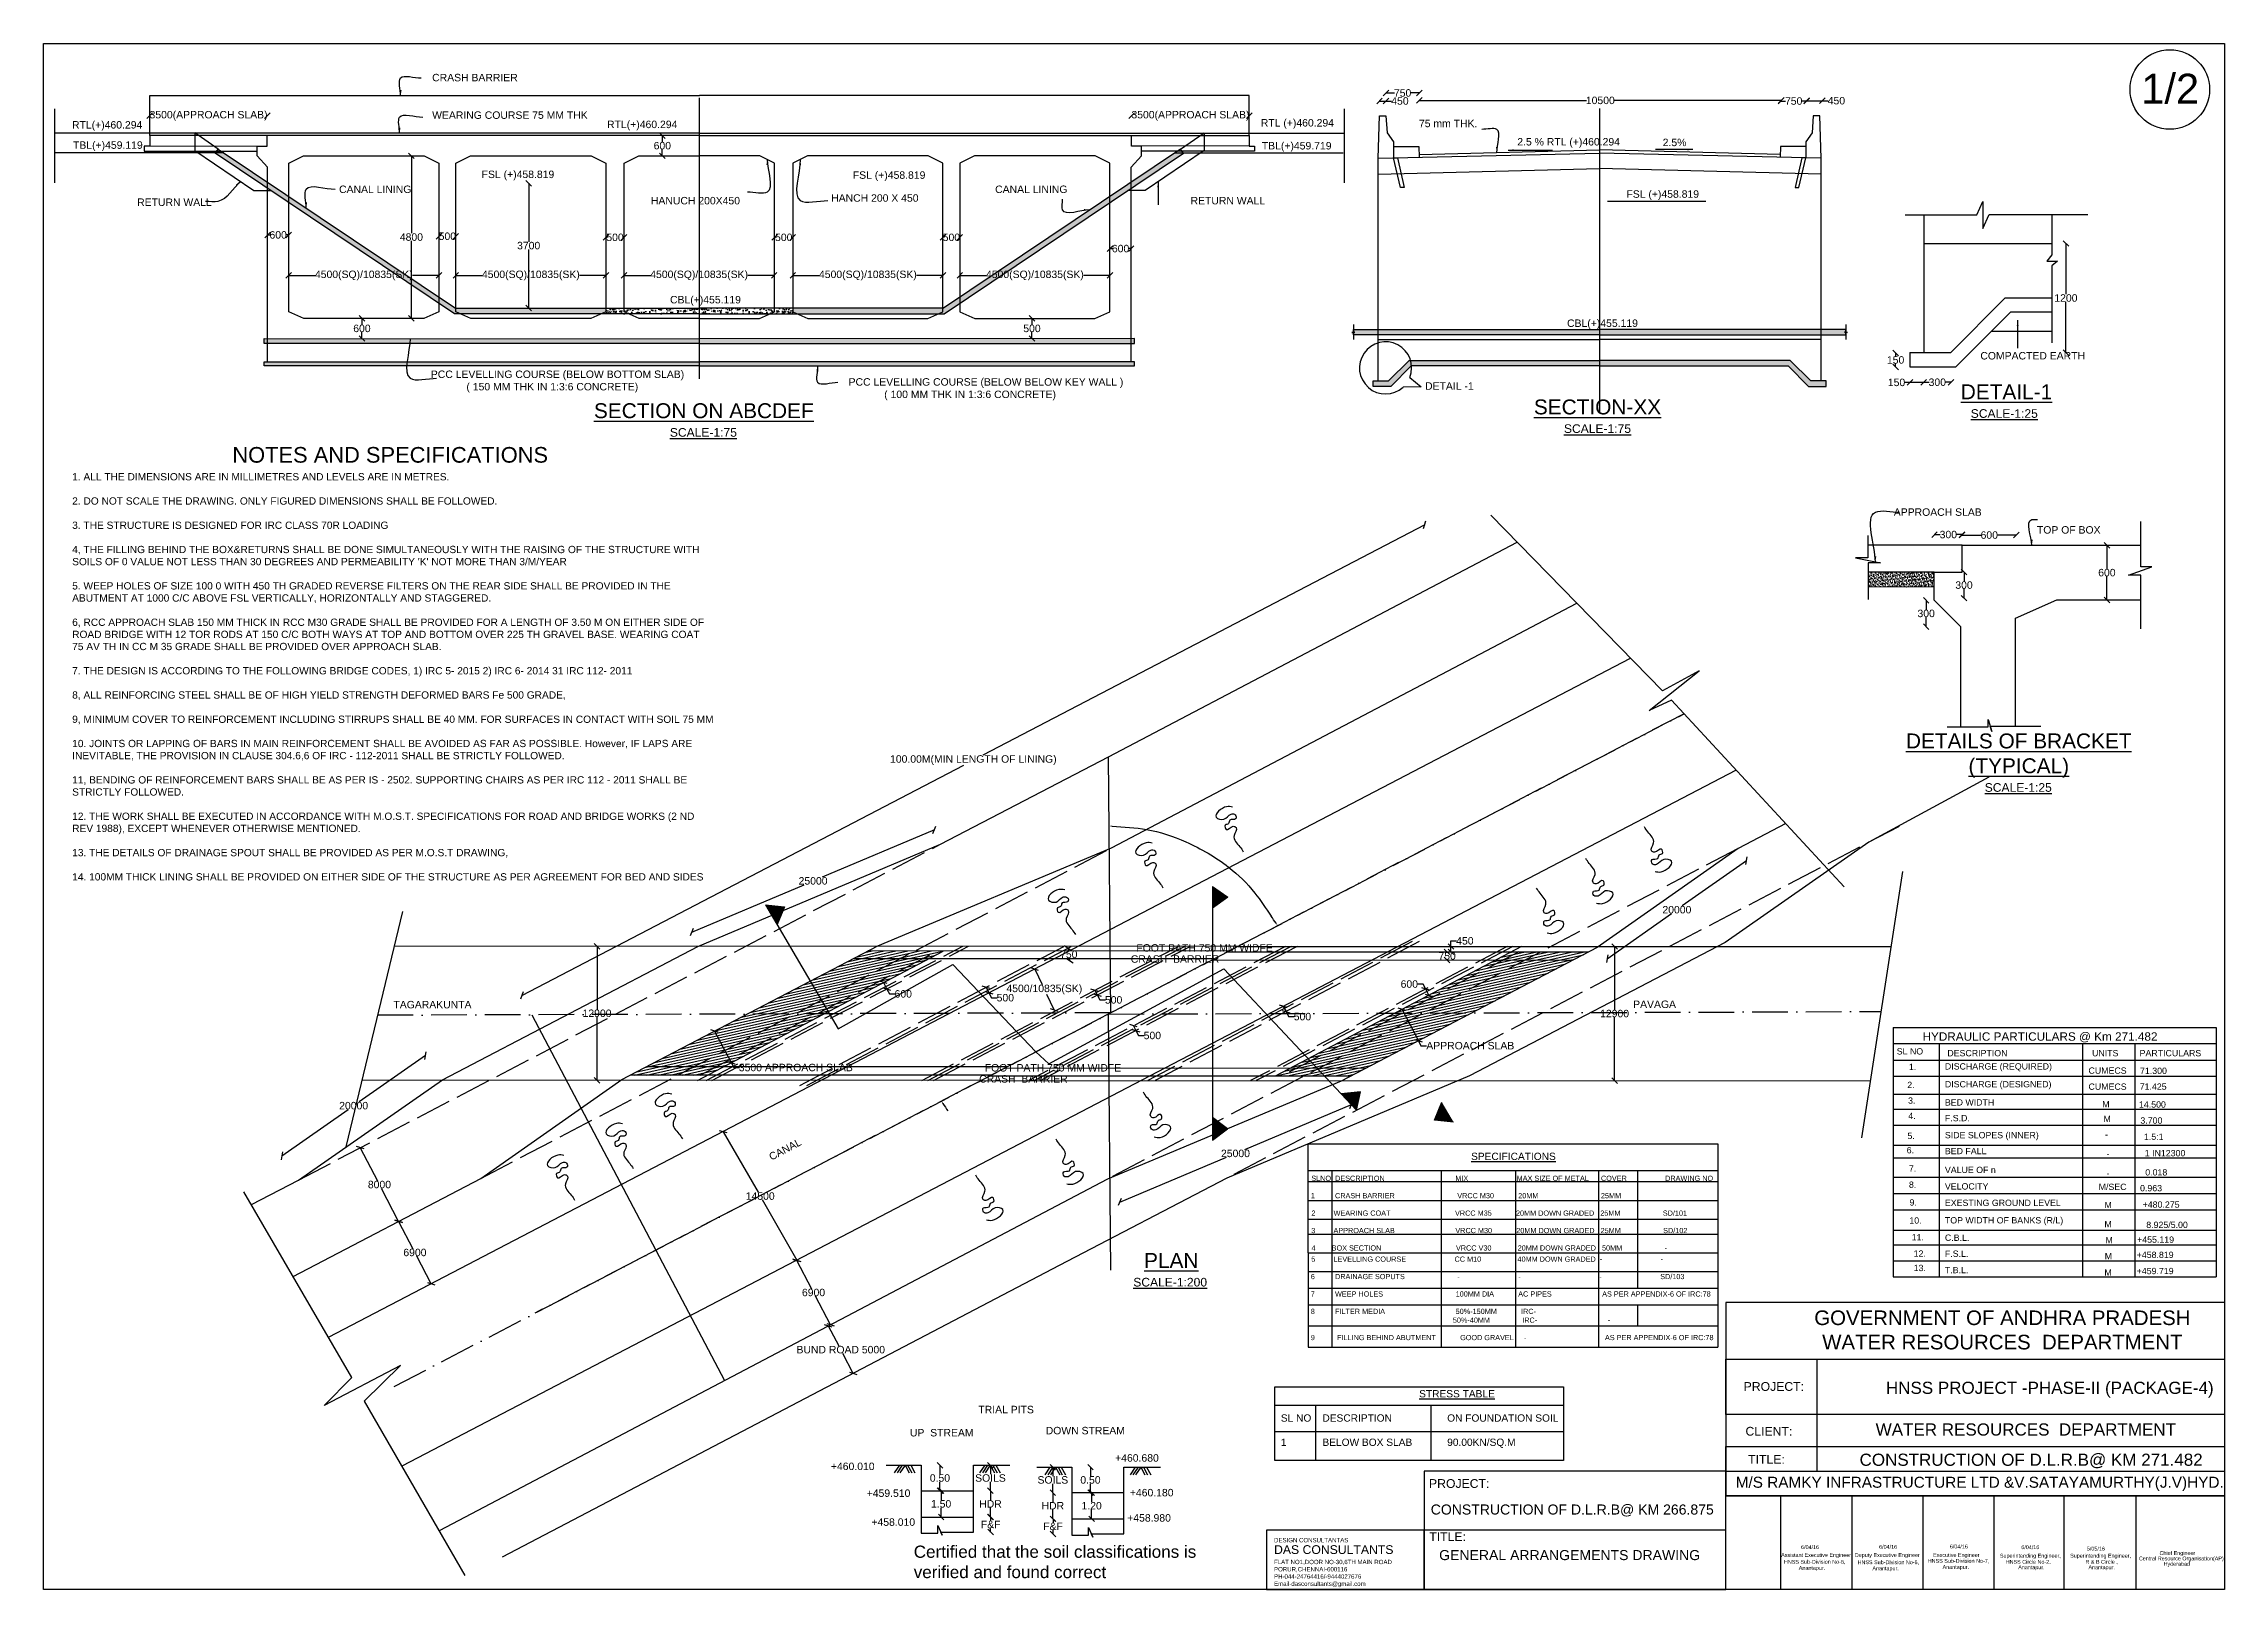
# Model space of a CAD drawing. Header units: millimetres. Extents: x 5124 to 3010519, y 2311 to 45967108.
# Drawn here: x 2919208 to 2977737, y 45925612 to 45967108 of the extents above; entities outside this region: 3.
import ezdxf

# ---------------------------------------------------------------- set-up
doc = ezdxf.new("R2010")
doc.units = ezdxf.units.MM
doc.header["$MEASUREMENT"] = 0
doc.linetypes.add('ACAD_ISO02W100', pattern=[15, 12, -3])
doc.linetypes.add('ACAD_ISO10W100', pattern=[18, 12, -3, 0, -3])
for name, color, linetype in [('DIMENSION', 7, 'Continuous'), ('DRAWING', 7, 'Continuous'), ('TEXT', 7, 'Continuous')]:
    doc.layers.add(name, color=color, linetype=linetype)
doc.styles.get("Standard").update_dxf_attribs({"font": 'arial.ttf', "height": 200})
doc.dimstyles.get("Standard").update_dxf_attribs({"dimtxt": 200, "dimasz": 150, "dimexe": 0.18, "dimexo": 0.0625, "dimgap": 0.09, "dimtad": 0, "dimtih": 1, "dimtoh": 1, "dimdec": 0, "dimzin": 0, "dimdsep": 46, "dimtxsty": 'Standard', "dimblk": 'OBLIQUE', "dimcen": 0.09, "dimse1": 1, "dimse2": 1, "dimadec": 0, "dimazin": 0, "dimtfac": 1, "dimtdec": 0, "dimtofl": 0, "dimtmove": 0, "dimatfit": 3, "dimfxl": 1, "dimtolj": 1, "dimtzin": 0, "dimarcsym": 0})
pattern_1 = [(50, (0, 0), (215.1780548, -18.8256405), [22.5, -247.5]), (355, (0, 0), (-41.6254001, 225.6576401), [18, -198]), (100.4514, (17.93, -1.57), (173.5528145, 206.8318626), [19.122057, -210.3426336]), (46.1842, (0, 60), (320.1723146, -49.6557043), [33.75, -371.25]), (96.6356, (26.68, 55.86), (280.3988117, 292.2353613), [28.6830864, -315.5139]), (351.1842, (0, 60), (280.3985835, 292.2355803), [27, -297]), (21, (30, 45), (179.07211564, -120.7856672), [22.5, -247.5]), (326, (30, 45), (72.9945996, 217.5450135), [18, -198]), (71.4514, (44.92, 34.93), (252.0667886, 96.759149), [19.122057, -210.3426336]), (37.5, (0, 0), (3.6479566, 99.86815615), [0, -195.6, 0, -201, 0, -198.75]), (7.5, (0, 0), (78.92086123, 118.32351356), [0, -114.6, 0, -191.1, 0, -75.75]), (327.5, (-66.9, 0), (160.14673085, -6.76646152), [0, -75, 0, -234, 0, -310.5]), (317.5, (-96.9, 0), (174.9558508, 30.0314947), [0, -97.5, 0, -155.4, 0, -220.5])]
pattern_2 = [(130, (5873615.2, 0), (-215.1780548, -18.8256405), [22.5, -247.5]), (185, (5873615.2, 0), (41.6254001, 225.6576401), [18, -198]), (79.5486, (5873597.27, -1.57), (-173.5528145, 206.8318626), [19.122057, -210.3426336]), (133.8158, (5873615.2, 60), (-320.1723146, -49.6557043), [33.75, -371.25]), (83.3644, (5873588.52, 55.86), (-280.3988117, 292.2353613), [28.6830864, -315.5139]), (188.8158, (5873615.2, 60), (-280.3985835, 292.2355803), [27, -297]), (159, (5873585.2, 45), (-179.07211564, -120.7856672), [22.5, -247.5]), (214, (5873585.2, 45), (-72.9945996, 217.5450135), [18, -198]), (108.5486, (5873570.28, 34.93), (-252.0667886, 96.759149), [19.122057, -210.3426336]), (142.5, (5873615.2, 0), (-3.6479566, 99.86815615), [0, -195.6, 0, -201, 0, -198.75]), (172.5, (5873615.2, 0), (-78.92086123, 118.32351356), [0, -114.6, 0, -191.1, 0, -75.75]), (212.5, (5873682.1, 0), (-160.14673085, -6.76646152), [0, -75, 0, -234, 0, -310.5]), (222.5, (5873712.1, 0), (-174.9558508, 30.0314947), [0, -97.5, 0, -155.4, 0, -220.5])]

msp = doc.modelspace()

# ---------------------------------------------------------------- texts
at = {"layer": 'DRAWING', "attachment_point": 1}
for s, insert, char_height, width in [('CUMECS', (2974090, 45939623.2), 169.08, 1049.458), ('M', (2974493.3, 45938327.3), 169.1, 169.662), ('M', (2974519.2, 45936015), 169.1, 169.662), ('M \\P', (2974526.8, 45934641.9), 169.08, 169.662)]:
    msp.add_mtext(s, dxfattribs=dict(at, insert=insert, char_height=char_height, width=width))
at = {"layer": 'TEXT'}
for s, height, p in [('CRASH BARRIER ', 200, (2929635.5, 45966095.7)), ('1/2', 800, (2975506, 45965499.2)), ('RTL(+)460.294', 200, (2919969.7, 45964827.3)), ('WEARING COURSE 75 MM THK ', 200, (2929635.5, 45965088.3)), ('RTL(+)460.294', 200, (2934330.3, 45964839.1)), ('RTL (+)460.294', 200, (2951875.9, 45964881.7)), ('75 mm THK.', 200, (2956120.5, 45964863.8)), ('TBL(+)459.119', 200, (2919996.5, 45964283.6)), ('TBL(+)459.719', 200, (2951902.7, 45964266)), ('2.5 %%% RTL (+)460.294', 200, (2958759.6, 45964372.5)), ('2.5%%%', 200, (2962661.9, 45964355.1)), ('CANAL LINING ', 200, (2927137.3, 45963097.1)), ('FSL (+)458.819', 200, (2930963.9, 45963498.1)), ('FSL (+)458.819', 200, (2940925.2, 45963478.4)), ('CANAL LINING ', 200, (2944745.6, 45963096.8)), ('RETURN WALL ', 200, (2921718.1, 45962750.4)), ('HANUCH 200X450', 200, (2935506.9, 45962791.6)), ('HANCH 200 X 450 ', 200, (2940345, 45962863)), ('RETURN WALL ', 200, (2949990.6, 45962791.5)), ('FSL (+)458.819', 200, (2961688.8, 45962969.6)), ('CBL(+)455.119', 200, (2936019.7, 45960133.6)), ('CBL(+)455.119', 200, (2960094.9, 45959502.3)), ('COMPACTED EARTH ', 200, (2971188, 45958628.5)), ('DETAIL -1', 200, (2956285.1, 45957815.6)), ('APPROACH SLAB ', 200, (2968864.8, 45954431.5)), ('TOP OF BOX', 200, (2972706.2, 45953953.7)), ('FOOT PATH 750 MM WIDFE', 200, (2948535.2, 45942732.3)), ('CRASH  BARRIER', 200, (2948386.9, 45942433.9)), ('TAGARAKUNTA ', 200, (2928596.2, 45941209.8)), ('PAVAGA', 200, (2961869.4, 45941219.3)), ('CRASH  BARRIER', 200, (2944317, 45939215.8)), ('FOOT PATH 750 MM WIDFE', 200, (2944465.4, 45939514.2)), ('%%USPECIFICATIONS', 195.332, (2957519, 45937138.7)), ('SLNO  DESCRIPTION                                   MIX                        MAX SIZE OF METAL      COVER                   DRAWING NO', 139.5231, (2953230.4, 45936578.1)), ('1          CRASH BARRIER                               VRCC M30            20MM                               25MM', 139.5231, (2953218.1, 45936110.6)), ('2         WEARING COAT                                VRCC M35            20MM DOWN GRADED   25MM                     SD/101', 139.5231, (2953233.6, 45935643)), ('3         APPROACH SLAB                              VRCC M30            20MM DOWN GRADED   25MM                     SD/102', 139.5231, (2953231.1, 45935175.5)), ('4        BOX SECTION                                     VRCC V30             20MM DOWN GRADED   50MM                     -', 139.5231, (2953236.8, 45934707.9)), ('6          DRAINAGE SOPUTS                          -                             -                                       -                             SD/103', 139.5231, (2953218.1, 45933940.4)), ('5         LEVELLING COURSE                        CC M10                  40MM DOWN GRADED  -                             -', 139.5231, (2953231.2, 45934408)), ('7          WEEP HOLES                                    100MM DIA            AC PIPES                         AS PER APPENDIX-6 OF IRC:78', 139.5231, (2953218.1, 45933472.9)), ('8          FILTER MEDIA                                   50%%%-150MM            IRC-', 139.523, (2953218.1, 45933005.3)), ('                                                                      50%%%-40MM                IRC-                                   -', 139.5231, (2953239.3, 45932770.3)), ('9           FILLING BEHIND ABUTMENT            GOOD GRAVEL     -                                       AS PER APPENDIX-6 OF IRC:78', 139.5231, (2953218.1, 45932302.8)), ('TRIAL PITS ', 200, (2944295.1, 45930339.6)), ('UP  STREAM ', 200, (2942458.8, 45929718.5)), ('DOWN STREAM ', 200, (2946103.1, 45929774.9)), ('+460.010', 200, (2940337.1, 45928815.2)), ('+460.680', 200, (2947965.2, 45929041)), ('+459.510', 200, (2941297.7, 45928095.2)), ('+460.180', 200, (2948360.8, 45928109.4)), ('+458.980', 200, (2948290.2, 45927431.7)), ('+458.010', 200, (2941424.9, 45927318.8)), ('Assistant Executive Engineer ', 103.671, (2965841.5, 45926483.9)), (' HNSS Sub-Division No-6,', 103.671, (2965876, 45926300)), ('6/04/16', 103.67, (2966376, 45926694.9)), ('Deputy Executive Engineer ', 103.671, (2967818.8, 45926481.1)), ('6/04/16', 103.67, (2968470.1, 45926701.8)), (' HNSS Sub-Division No-7,', 103.671, (2969736.6, 45926325.3)), ('Executive Engineer ', 103.671, (2969919.1, 45926483.3)), ('6/04/16', 103.67, (2970368.7, 45926711.6)), ('Superintending Engineer,', 103.671, (2971712.3, 45926464.7)), (' HNSS Circle No-2,', 103.671, (2971828.9, 45926300.4)), ('6/04/16', 103.67, (2972286.8, 45926692)), ('Superintending Engineer,', 103.671, (2973598.1, 45926464.7)), ('R & B Circle ,', 103.671, (2974007.2, 45926300.4)), ('5/05/16', 103.67, (2974046.3, 45926653.2)), ('Central Resource Organisation(AP)', 103.671, (2975442.2, 45926390.3)), ('Chief Engineer ', 103.671, (2975996.7, 45926535.5)), ('Anantapur.', 103.67, (2966314, 45926136.1)), (' HNSS Sub-Division No-6,', 103.671, (2967852.5, 45926288.8)), ('Anantapur.', 103.67, (2968290.5, 45926124.8)), ('Anantapur.', 103.67, (2970174.6, 45926161.4)), ('Anantapur.', 103.67, (2972204.2, 45926154.6)), ('Anantapur.', 103.67, (2974089.9, 45926154.6)), ('Hyderabad', 103.67, (2976105.1, 45926245.7))]:
    msp.add_text(s, height=height, dxfattribs=at).set_placement(p)
msp.add_text('CANAL ', height=200, rotation=27.640638, dxfattribs=at).set_placement((2938741.8, 45937119.9))
at = {"layer": 'TEXT', "color": 5}
msp.add_text('D.L.R.B @ KM 134.402-1', height=230, dxfattribs=at).set_placement((308082.8, 114156.4))
at = {"layer": 'TEXT', "attachment_point": 1}
for s, insert, char_height, width in [('PCC LEVELLING COURSE (BELOW BOTTOM SLAB)\\P^I  ( 150 MM THK IN 1:3:6 CONCRETE)', (2929600.3, 45958331.6), 200, 6819.503), ('PCC LEVELLING COURSE (BELOW BELOW KEY WALL )\\P^I  ( 100 MM THK IN 1:3:6 CONCRETE)', (2940812.8, 45958125.9), 200, 7390.337), ('\\pi868.16;{\\LSECTION ON ABCDEF\\P\\pi2905.9;\\H0.57958x;SCALE-1:75}', (2933109.3, 45957453), 400, 7584.622), ('\\pi2099;{\\LSECTION-XX\\P\\pi2905.9;\\H0.57958x;SCALE-1:75}', (2957105.8, 45957554.4), 400, 7584.622), ('\\pi2638.6;{\\LDETAIL-1\\P\\pi2905.9;\\H0.57958x;SCALE-1:25}', (2968023.9, 45957960.4), 400, 7584.622), ("\\pi4298.4;{\\H2.1507x;NOTES AND SPECIFICATIONS }\\P\\pi0;1. ALL THE DIMENSIONS ARE IN MILLIMETRES AND LEVELS ARE IN METRES.\\P\\P2. DO NOT SCALE THE DRAWING. ONLY FIGURED DIMENSIONS SHALL BE FOLLOWED. \\P\\P3. THE STRUCTURE IS DESIGNED FOR IRC CLASS 70R LOADING \\P\\P4, THE FILLING BEHIND THE BOX&RETURNS SHALL BE DONE SIMULTANEOUSLY WITH THE RAISING OF THE STRUCTURE WITH SOILS OF 0 VALUE NOT LESS THAN 30 DEGREES AND PERMEABILITY 'K' NOT MORE THAN 3/M/YEAR \\P\\P5. WEEP HOLES OF SIZE 100 0 WITH 450 TH GRADED REVERSE FILTERS ON THE REAR SIDE SHALL BE PROVIDED IN THE ABUTMENT AT 1000 C/C ABOVE FSL VERTICALLY, HORIZONTALLY AND STAGGERED.\\P\\P6, RCC APPROACH SLAB 150 MM THICK IN RCC M30 GRADE SHALL BE PROVIDED FOR A LENGTH OF 3.50 M ON EITHER SIDE OF ROAD BRIDGE WITH 12 TOR RODS AT 150 C/C BOTH WAYS AT TOP AND BOTTOM OVER 225 TH GRAVEL BASE. WEARING COAT 75 AV TH IN CC M 35 GRADE SHALL BE PROVIDED OVER APPROACH SLAB. \\P\\P7. THE DESIGN IS ACCORDING TO THE FOLLOWING BRIDGE CODES, 1) IRC 5- 2015 2) IRC 6- 2014 31 IRC 112- 2011 \\P\\P8, ALL REINFORCING STEEL SHALL BE OF HIGH YIELD STRENGTH DEFORMED BARS Fe 500 GRADE, \\P\\P9, MINIMUM COVER TO REINFORCEMENT INCLUDING STIRRUPS SHALL BE 40 MM. FOR SURFACES IN CONTACT WITH SOIL 75 MM \\P\\P10. JOINTS OR LAPPING OF BARS IN MAIN REINFORCEMENT SHALL BE AVOIDED AS FAR AS POSSIBLE. However, IF LAPS ARE INEVITABLE, THE PROVISION IN CLAUSE 304.6,6 OF IRC - 112-2011 SHALL BE STRICTLY FOLLOWED.\\P \\P11, BENDING OF REINFORCEMENT BARS SHALL BE AS PER IS - 2502. SUPPORTING CHAIRS AS PER IRC 112 - 2011 SHALL BE STRICTLY FOLLOWED. \\P\\P12. THE WORK SHALL BE EXECUTED IN ACCORDANCE WITH M.O.S.T. SPECIFICATIONS FOR ROAD AND BRIDGE WORKS (2 ND REV 1988), EXCEPT WHENEVER OTHERWISE MENTIONED. \\P\\P13. THE DETAILS OF DRAINAGE SPOUT SHALL BE PROVIDED AS PER M.O.S.T DRAWING, \\P\\P14. 100MM THICK LINING SHALL BE PROVIDED ON EITHER SIDE OF THE STRUCTURE AS PER AGREEMENT FOR BED AND SIDES ", (2919974.4, 45956278.2), 195.2515, 16996.303), ('\\pi792.04;{\\LDETAILS OF BRACKET\\P\\pi2468.7;(TYPICAL)\\P\\pi2905.9;\\H0.57958x;SCALE-1:25}', (2968399.4, 45948588.5), 400, 7584.622), ('\\PHYDRAULIC PARTICULARS @ Km 271.482', (2969636.1, 45940942), 225.439, 9587.73), (' SL NO', (2968878.2, 45940139.9), 169.08, 1246.691), (' DESCRIPTION ', (2970236.1, 45940092.1), 169.08, 2881.579), ('UNITS', (2974184.7, 45940092.1), 169.08, 1122.152), ('PARTICULARS', (2975462.3, 45940092.1), 169.08, 2687.742), ('1.', (2969269.9, 45939722.3), 169.08, 249.601), ('DISCHARGE (REQUIRED)', (2970236.1, 45939736.3), 169.08, 4714.53), ('71.300 ', (2975472.9, 45939618.3), 169.08, 930.583), ('2.', (2969226.6, 45939238.2), 169.08, 249.601), ('3.', (2969247.7, 45938818), 169.08, 249.601), ('DISCHARGE (DESIGNED)', (2970236.1, 45939257.5), 169.08, 4692.95), ('BED WIDTH', (2970236.1, 45938769.5), 169.08, 2134.305), ('  \\PCUMECS \\P ', (2974090.6, 45939474.3), 169.08, 1054.794), ('M \\P ', (2974459, 45938720.7), 169.08, 198.828), ('14.500', (2975444.9, 45938713.5), 169.08, 615.829), ('\\P71.425', (2975464.8, 45939475.2), 169.08, 1151.34), ('4.', (2969253.9, 45938409.1), 169.08, 249.601), ('F.S.D.', (2970236.1, 45938348.9), 169.08, 1042.135), ('3.700 ', (2975482.8, 45938283.8), 169.08, 773.206), ('5.', (2969231.2, 45937869.5), 169.08, 249.601), ('SIDE SLOPES (INNER)', (2970236.1, 45937890.4), 169.08, 17183.654), ('-', (2974535.5, 45937909.3), 169.1, 198.828), ('1.5:1', (2975578.6, 45937848.5), 169.08, 1239.041), ('6.', (2969210.6, 45937485.7), 169.08, 249.601), ('7.', (2969271.1, 45936995.5), 169.08, 249.601), ('VALUE OF n', (2970236.1, 45936957.2), 169.08, 2231.892), ('BED FALL', (2970236.1, 45937463.7), 169.08, 1805.069), ('-', (2974571.8, 45937385.6), 169.1, 198.828), ('1 IN12300', (2975599.9, 45937407.7), 169.08, 1182.746), ('8.', (2969271.1, 45936560.5), 169.08, 249.601), ('VELOCITY', (2970236.1, 45936515.3), 169.08, 1929.583), ('M/SEC', (2974363.1, 45936501.9), 169.08, 733.413), ('-', (2974571.8, 45936870), 169.1, 198.828), ('0.963', (2975473.9, 45936467.8), 169.08, 773.897), (' 0.018 \\P', (2975547.9, 45936892.1), 169.08, 774.312), ('9.', (2969287.3, 45936084.3), 169.08, 249.601), ('EXESTING GROUND LEVEL', (2970236.1, 45936073.4), 169.08, 4437.375), ('+480.275', (2975543, 45936025.7), 169.08, 773.206), ('10.', (2969282, 45935600.8), 169.08, 249.601), ('TOP WIDTH OF BANKS (R/L)', (2970236.1, 45935604.4), 169.08, 5235.12), (' \\PM ', (2974517, 45935784.5), 169.08, 198.828), (' 8.925/5.00 ', (2975574.7, 45935481.6), 169.08, 1402.576), ('\\pi3106.9;{\\LPLAN\\P\\pi2817.1;\\H0.57958x;SCALE-1:200}', (2945635.8, 45934641.6), 400, 7584.622), ('11.', (2969344.8, 45935148.1), 169.08, 249.601), ('12.', (2969397.1, 45934710.9), 169.08, 249.601), ('C.B.L.', (2970236.1, 45935137.8), 169.08, 1033.35), ('F.S.L.', (2970236.1, 45934708.1), 169.08, 977.205), ('M ', (2974545.2, 45935072.3), 169.08, 198.828), ('\\P+458.819', (2975383.2, 45934959.2), 169.08, 1253.904), ('+455.119', (2975395.1, 45935085.9), 169.08, 1253.904), ('13.', (2969397.9, 45934324.7), 169.08, 249.601), ('T.B.L.', (2970236.1, 45934269.2), 169.08, 1000.121), ('M ', (2974517, 45934203.8), 169.08, 340.086), ('+459.719', (2975383.3, 45934243.3), 169.08, 1253.904), ('PROJECT:', (2964834.8, 45931176.3), 234.63, 2189.156), ('\\pi3712.2;{\\H1.4x;\\LSTRESS TABLE\\P\\pi0;\\l\\PSL NO^IDESCRIPTION^I^I^ION FOUNDATION SOIL^I\\P\\P1^I^IBELOW BOX SLAB^I^I90.00KN/SQ.M^I^I^I\\P\\P^I^I}', (2952413.3, 45930961.7), 139.523, 9429.568), ('CLIENT:', (2964884.5, 45929974.1), 234.63, 2189.156), ('WATER RESOURCES  DEPARTMENT\\P', (2968378.5, 45930067.4), 326.582, 10137.999), ('TITLE:', (2964955.3, 45929218.1), 234.63, 1272.295), ('\\pi487.61;CONSTRUCTION OF D.L.R.B@ KM 271.482', (2967458.4, 45929255.9), 326.582, 10137.999), ('PROJECT:', (2956390.4, 45928571.1), 234.63, 2189.156), ('\\pi727.4;M/S RAMKY INFRASTRUCTURE LTD &V.SATAYAMURTHY(J.V)HYD.', (2963894.3, 45928635.5), 294.544, 14488.26), ('\\pi1287;CONSTRUCTION OF D.L.R.B@ KM 266.875', (2955149.4, 45927891.1), 269.427, 10137.999), ('DESIGN CONSULTANTAS\\P{\\H2.0096x;DAS CONSULTANTS\\P}FLAT NO1,DOOR NO-30,6TH MAIN ROAD\\PPORUR,CHENNAI-600116\\PPH-044-24764416/-9444027676\\PEmail-dasconsultants@gmail.com', (2952231.3, 45926992), 116.752, 4958.487), ('TITLE:', (2956398.7, 45927144.9), 234.63, 1272.295), ('Certified that the soil classifications is verified and found correct  ', (2942561, 45926787.7), 327.776, 7987.366), ('\\pi1587.9;GENERAL ARRANGEMENTS DRAWING ', (2955074.4, 45926667.7), 269.427, 10137.999)]:
    msp.add_mtext(s, dxfattribs=dict(at, insert=insert, char_height=char_height, width=width))
at = {"layer": 'TEXT', "color": 7, "width": 11176.452, "attachment_point": 5}
for s, insert, char_height in [('GOVERNMENT OF ANDHRA PRADESH\\PWATER RESOURCES  DEPARTMENT', (2971778.7, 45932573.9), 391.898), ('HNSS PROJECT -PHASE-II (PACKAGE-4)', (2973051.2, 45930974.3), 326.582)]:
    msp.add_mtext(s, dxfattribs=dict(at, insert=insert, char_height=char_height))

# ---------------------------------------------------------------- blocks, each defined once
blk = doc.blocks.new('_Oblique')
at = {"color": 0, "linetype": 'ByBlock', "lineweight": -2}
blk.add_line((-0.5, -0.5), (0.5, 0.5), dxfattribs=at)
blk = doc.blocks.new('*D20')
at = {"layer": 'Defpoints', "color": 0, "transparency": 16777216}
for p in [(2925212, 45965170), (2922055, 45964995), (2925212, 45964995)]:
    blk.add_point(p, dxfattribs=at)
at = {"layer": 'DIMENSION', "color": 0, "lineweight": -2, "transparency": 16777216}
for p, q in [((2922055, 45965170), (2922061, 45965170)), ((2925212, 45965170), (2925207, 45965170))]:
    blk.add_line(p, q, dxfattribs=at)
at = {"layer": 'DIMENSION', "color": 0, "lineweight": -2, "transparency": 16777216, "xscale": 150, "yscale": 150, "zscale": 150, "rotation": 180}
blk.add_blockref('_Oblique', (2922055, 45965170), dxfattribs=at)
at = {"layer": 'DIMENSION', "color": 0, "lineweight": -2, "transparency": 16777216, "xscale": 150, "yscale": 150, "zscale": 150}
blk.add_blockref('_Oblique', (2925212, 45965170), dxfattribs=at)
at = {"layer": 'DIMENSION', "color": 0, "transparency": 16777216, "insert": (2923634, 45965170), "char_height": 200, "attachment_point": 5}
blk.add_mtext('\\A1;3500(APPROACH SLAB)', dxfattribs=at)
blk = doc.blocks.new('*D21')
at = {"layer": 'Defpoints', "color": 0, "transparency": 16777216}
for p in [(2925219, 45961957), (2925788, 45961972), (2925788, 45961957)]:
    blk.add_point(p, dxfattribs=at)
at = {"layer": 'DIMENSION', "color": 0, "lineweight": -2, "transparency": 16777216}
for p, q in [((2925219, 45961972), (2925282, 45961972)), ((2925788, 45961972), (2925725, 45961972))]:
    blk.add_line(p, q, dxfattribs=at)
at = {"layer": 'DIMENSION', "color": 0, "lineweight": -2, "transparency": 16777216, "xscale": 150, "yscale": 150, "zscale": 150, "rotation": 180}
blk.add_blockref('_Oblique', (2925219, 45961972), dxfattribs=at)
at = {"layer": 'DIMENSION', "color": 0, "lineweight": -2, "transparency": 16777216, "xscale": 150, "yscale": 150, "zscale": 150}
blk.add_blockref('_Oblique', (2925788, 45961972), dxfattribs=at)
at = {"layer": 'DIMENSION', "color": 0, "transparency": 16777216, "insert": (2925503, 45961972), "char_height": 200, "attachment_point": 5}
blk.add_mtext('\\A1;600', dxfattribs=at)
blk = doc.blocks.new('*D22')
at = {"layer": 'Defpoints', "color": 0, "transparency": 16777216}
for p in [(2925788, 45961296), (2929816, 45961296), (2929816, 45960884)]:
    blk.add_point(p, dxfattribs=at)
at = {"layer": 'DIMENSION', "color": 0, "lineweight": -2, "transparency": 16777216}
for p, q in [((2925788, 45960884), (2926497, 45960884)), ((2929816, 45960884), (2929108, 45960884))]:
    blk.add_line(p, q, dxfattribs=at)
at = {"layer": 'DIMENSION', "color": 0, "lineweight": -2, "transparency": 16777216, "xscale": 150, "yscale": 150, "zscale": 150, "rotation": 180}
blk.add_blockref('_Oblique', (2925788, 45960884), dxfattribs=at)
at = {"layer": 'DIMENSION', "color": 0, "lineweight": -2, "transparency": 16777216, "xscale": 150, "yscale": 150, "zscale": 150}
blk.add_blockref('_Oblique', (2929816, 45960884), dxfattribs=at)
at = {"layer": 'DIMENSION', "color": 0, "transparency": 16777216, "insert": (2927802, 45960884), "char_height": 200, "attachment_point": 5}
blk.add_mtext('\\A1;4500(SQ)/10835(SK)', dxfattribs=at)
blk = doc.blocks.new('*D23')
at = {"layer": 'Defpoints', "color": 0, "transparency": 16777216}
for p in [(2930271, 45961296), (2934299, 45961296), (2934299, 45960884)]:
    blk.add_point(p, dxfattribs=at)
at = {"layer": 'DIMENSION', "color": 0, "lineweight": -2, "transparency": 16777216}
for p, q in [((2930271, 45960884), (2930979, 45960884)), ((2934299, 45960884), (2933591, 45960884))]:
    blk.add_line(p, q, dxfattribs=at)
at = {"layer": 'DIMENSION', "color": 0, "lineweight": -2, "transparency": 16777216, "xscale": 150, "yscale": 150, "zscale": 150, "rotation": 180}
blk.add_blockref('_Oblique', (2930271, 45960884), dxfattribs=at)
at = {"layer": 'DIMENSION', "color": 0, "lineweight": -2, "transparency": 16777216, "xscale": 150, "yscale": 150, "zscale": 150}
blk.add_blockref('_Oblique', (2934299, 45960884), dxfattribs=at)
at = {"layer": 'DIMENSION', "color": 0, "transparency": 16777216, "insert": (2932285, 45960884), "char_height": 200, "attachment_point": 5}
blk.add_mtext('\\A1;4500(SQ)/10835(SK)', dxfattribs=at)
blk = doc.blocks.new('*D24')
at = {"layer": 'Defpoints', "color": 0, "transparency": 16777216}
for p in [(2934787, 45961296), (2938815, 45961296), (2938815, 45960884)]:
    blk.add_point(p, dxfattribs=at)
at = {"layer": 'DIMENSION', "color": 0, "lineweight": -2, "transparency": 16777216}
for p, q in [((2934787, 45960884), (2935495, 45960884)), ((2938815, 45960884), (2938106, 45960884))]:
    blk.add_line(p, q, dxfattribs=at)
at = {"layer": 'DIMENSION', "color": 0, "lineweight": -2, "transparency": 16777216, "xscale": 150, "yscale": 150, "zscale": 150, "rotation": 180}
blk.add_blockref('_Oblique', (2934787, 45960884), dxfattribs=at)
at = {"layer": 'DIMENSION', "color": 0, "lineweight": -2, "transparency": 16777216, "xscale": 150, "yscale": 150, "zscale": 150}
blk.add_blockref('_Oblique', (2938815, 45960884), dxfattribs=at)
at = {"layer": 'DIMENSION', "color": 0, "transparency": 16777216, "insert": (2936801, 45960884), "char_height": 200, "attachment_point": 5}
blk.add_mtext('\\A1;4500(SQ)/10835(SK)', dxfattribs=at)
blk = doc.blocks.new('*D25')
at = {"layer": 'Defpoints', "color": 0, "transparency": 16777216}
for p in [(2939316, 45961296), (2943344, 45961296), (2943344, 45960884)]:
    blk.add_point(p, dxfattribs=at)
at = {"layer": 'DIMENSION', "color": 0, "lineweight": -2, "transparency": 16777216}
for p, q in [((2939316, 45960884), (2940025, 45960884)), ((2943344, 45960884), (2942636, 45960884))]:
    blk.add_line(p, q, dxfattribs=at)
at = {"layer": 'DIMENSION', "color": 0, "lineweight": -2, "transparency": 16777216, "xscale": 150, "yscale": 150, "zscale": 150, "rotation": 180}
blk.add_blockref('_Oblique', (2939316, 45960884), dxfattribs=at)
at = {"layer": 'DIMENSION', "color": 0, "lineweight": -2, "transparency": 16777216, "xscale": 150, "yscale": 150, "zscale": 150}
blk.add_blockref('_Oblique', (2943344, 45960884), dxfattribs=at)
at = {"layer": 'DIMENSION', "color": 0, "transparency": 16777216, "insert": (2941330, 45960884), "char_height": 200, "attachment_point": 5}
blk.add_mtext('\\A1;4500(SQ)/10835(SK)', dxfattribs=at)
blk = doc.blocks.new('*D26')
at = {"layer": 'Defpoints', "color": 0, "transparency": 16777216}
for p in [(2943799, 45961296), (2947827, 45961296), (2947827, 45960884)]:
    blk.add_point(p, dxfattribs=at)
at = {"layer": 'DIMENSION', "color": 0, "lineweight": -2, "transparency": 16777216}
for p, q in [((2943799, 45960884), (2944507, 45960884)), ((2947827, 45960884), (2947118, 45960884))]:
    blk.add_line(p, q, dxfattribs=at)
at = {"layer": 'DIMENSION', "color": 0, "lineweight": -2, "transparency": 16777216, "xscale": 150, "yscale": 150, "zscale": 150, "rotation": 180}
blk.add_blockref('_Oblique', (2943799, 45960884), dxfattribs=at)
at = {"layer": 'DIMENSION', "color": 0, "lineweight": -2, "transparency": 16777216, "xscale": 150, "yscale": 150, "zscale": 150}
blk.add_blockref('_Oblique', (2947827, 45960884), dxfattribs=at)
at = {"layer": 'DIMENSION', "color": 0, "transparency": 16777216, "insert": (2945813, 45960884), "char_height": 200, "attachment_point": 5}
blk.add_mtext('\\A1;4500(SQ)/10835(SK)', dxfattribs=at)
blk = doc.blocks.new('*D27')
at = {"layer": 'Defpoints', "color": 0, "transparency": 16777216}
for p in [(2929816, 45961906), (2930271, 45961936), (2930271, 45961906)]:
    blk.add_point(p, dxfattribs=at)
at = {"layer": 'DIMENSION', "color": 0, "lineweight": -2, "transparency": 16777216}
for p, q in [((2929816, 45961936), (2929823, 45961936)), ((2930271, 45961936), (2930264, 45961936))]:
    blk.add_line(p, q, dxfattribs=at)
at = {"layer": 'DIMENSION', "color": 0, "lineweight": -2, "transparency": 16777216, "xscale": 150, "yscale": 150, "zscale": 150, "rotation": 180}
blk.add_blockref('_Oblique', (2929816, 45961936), dxfattribs=at)
at = {"layer": 'DIMENSION', "color": 0, "lineweight": -2, "transparency": 16777216, "xscale": 150, "yscale": 150, "zscale": 150}
blk.add_blockref('_Oblique', (2930271, 45961936), dxfattribs=at)
at = {"layer": 'DIMENSION', "color": 0, "transparency": 16777216, "insert": (2930044, 45961936), "char_height": 200, "attachment_point": 5}
blk.add_mtext('\\A1;500', dxfattribs=at)
blk = doc.blocks.new('*D28')
at = {"layer": 'Defpoints', "color": 0, "transparency": 16777216}
for p in [(2927751, 45959730), (2927802, 45959730), (2927802, 45959192)]:
    blk.add_point(p, dxfattribs=at)
at = {"layer": 'DIMENSION', "color": 0, "lineweight": -2, "transparency": 16777216}
for p, q in [((2927751, 45959730), (2927751, 45959563)), ((2927751, 45959192), (2927751, 45959359))]:
    blk.add_line(p, q, dxfattribs=at)
at = {"layer": 'DIMENSION', "color": 0, "lineweight": -2, "transparency": 16777216, "xscale": 150, "yscale": 150, "zscale": 150}
for p, rotation in [((2927751, 45959730), 90), ((2927751, 45959192), 270)]:
    blk.add_blockref('_Oblique', p, dxfattribs=dict(at, rotation=rotation))
at = {"layer": 'DIMENSION', "color": 0, "transparency": 16777216, "insert": (2927751, 45959461), "char_height": 200, "attachment_point": 5}
blk.add_mtext('\\A1;600', dxfattribs=at)
blk = doc.blocks.new('*D29')
at = {"layer": 'Defpoints', "color": 0, "transparency": 16777216}
for p in [(2929185, 45964096), (2929079, 45959730), (2929185, 45959730)]:
    blk.add_point(p, dxfattribs=at)
at = {"layer": 'DIMENSION', "color": 0, "lineweight": -2, "transparency": 16777216}
for p, q in [((2929079, 45964096), (2929079, 45962015)), ((2929079, 45959730), (2929079, 45961810))]:
    blk.add_line(p, q, dxfattribs=at)
at = {"layer": 'DIMENSION', "color": 0, "lineweight": -2, "transparency": 16777216, "xscale": 150, "yscale": 150, "zscale": 150}
for p, rotation in [((2929079, 45964096), 90), ((2929079, 45959730), 270)]:
    blk.add_blockref('_Oblique', p, dxfattribs=dict(at, rotation=rotation))
at = {"layer": 'DIMENSION', "color": 0, "transparency": 16777216, "insert": (2929079, 45961913), "char_height": 200, "attachment_point": 5}
blk.add_mtext('\\A1;4800', dxfattribs=at)
blk = doc.blocks.new('*D30')
at = {"layer": 'Defpoints', "color": 0, "transparency": 16777216}
for p in [(2932190, 45963360), (2932190, 45960010), (2932226, 45960010)]:
    blk.add_point(p, dxfattribs=at)
at = {"layer": 'DIMENSION', "color": 0, "lineweight": -2, "transparency": 16777216}
for p, q in [((2932226, 45963360), (2932226, 45961787)), ((2932226, 45960010), (2932226, 45961583))]:
    blk.add_line(p, q, dxfattribs=at)
at = {"layer": 'DIMENSION', "color": 0, "lineweight": -2, "transparency": 16777216, "xscale": 150, "yscale": 150, "zscale": 150}
for p, rotation in [((2932226, 45963360), 90), ((2932226, 45960010), 270)]:
    blk.add_blockref('_Oblique', p, dxfattribs=dict(at, rotation=rotation))
at = {"layer": 'DIMENSION', "color": 0, "transparency": 16777216, "insert": (2932226, 45961685), "char_height": 200, "attachment_point": 5}
blk.add_mtext('\\A1;3700', dxfattribs=at)
blk = doc.blocks.new('*D31')
at = {"layer": 'Defpoints', "color": 0, "transparency": 16777216}
for p in [(2934299, 45961906), (2934787, 45961906), (2934787, 45961906)]:
    blk.add_point(p, dxfattribs=at)
at = {"layer": 'DIMENSION', "color": 0, "lineweight": -2, "transparency": 16777216}
for p, q in [((2934299, 45961906), (2934322, 45961906)), ((2934787, 45961906), (2934764, 45961906))]:
    blk.add_line(p, q, dxfattribs=at)
at = {"layer": 'DIMENSION', "color": 0, "lineweight": -2, "transparency": 16777216, "xscale": 150, "yscale": 150, "zscale": 150, "rotation": 180}
blk.add_blockref('_Oblique', (2934299, 45961906), dxfattribs=at)
at = {"layer": 'DIMENSION', "color": 0, "lineweight": -2, "transparency": 16777216, "xscale": 150, "yscale": 150, "zscale": 150}
blk.add_blockref('_Oblique', (2934787, 45961906), dxfattribs=at)
at = {"layer": 'DIMENSION', "color": 0, "transparency": 16777216, "insert": (2934543, 45961906), "char_height": 200, "attachment_point": 5}
blk.add_mtext('\\A1;500', dxfattribs=at)
blk = doc.blocks.new('*D32')
at = {"layer": 'Defpoints', "color": 0, "transparency": 16777216}
for p in [(2938828, 45961906), (2939316, 45961906), (2939316, 45961906)]:
    blk.add_point(p, dxfattribs=at)
at = {"layer": 'DIMENSION', "color": 0, "lineweight": -2, "transparency": 16777216}
for p, q in [((2938828, 45961906), (2938852, 45961906)), ((2939316, 45961906), (2939293, 45961906))]:
    blk.add_line(p, q, dxfattribs=at)
at = {"layer": 'DIMENSION', "color": 0, "lineweight": -2, "transparency": 16777216, "xscale": 150, "yscale": 150, "zscale": 150, "rotation": 180}
blk.add_blockref('_Oblique', (2938828, 45961906), dxfattribs=at)
at = {"layer": 'DIMENSION', "color": 0, "lineweight": -2, "transparency": 16777216, "xscale": 150, "yscale": 150, "zscale": 150}
blk.add_blockref('_Oblique', (2939316, 45961906), dxfattribs=at)
at = {"layer": 'DIMENSION', "color": 0, "transparency": 16777216, "insert": (2939072, 45961906), "char_height": 200, "attachment_point": 5}
blk.add_mtext('\\A1;500', dxfattribs=at)
blk = doc.blocks.new('*D33')
at = {"layer": 'Defpoints', "color": 0, "transparency": 16777216}
for p in [(2943344, 45961906), (2943799, 45961906), (2943799, 45961906)]:
    blk.add_point(p, dxfattribs=at)
at = {"layer": 'DIMENSION', "color": 0, "lineweight": -2, "transparency": 16777216}
for p, q in [((2943344, 45961906), (2943351, 45961906)), ((2943799, 45961906), (2943792, 45961906))]:
    blk.add_line(p, q, dxfattribs=at)
at = {"layer": 'DIMENSION', "color": 0, "lineweight": -2, "transparency": 16777216, "xscale": 150, "yscale": 150, "zscale": 150, "rotation": 180}
blk.add_blockref('_Oblique', (2943344, 45961906), dxfattribs=at)
at = {"layer": 'DIMENSION', "color": 0, "lineweight": -2, "transparency": 16777216, "xscale": 150, "yscale": 150, "zscale": 150}
blk.add_blockref('_Oblique', (2943799, 45961906), dxfattribs=at)
at = {"layer": 'DIMENSION', "color": 0, "transparency": 16777216, "insert": (2943572, 45961906), "char_height": 200, "attachment_point": 5}
blk.add_mtext('\\A1;500', dxfattribs=at)
blk = doc.blocks.new('*D34')
at = {"layer": 'Defpoints', "color": 0, "transparency": 16777216}
for p in [(2947827, 45961692), (2948397, 45961692), (2948397, 45961605)]:
    blk.add_point(p, dxfattribs=at)
at = {"layer": 'DIMENSION', "color": 0, "lineweight": -2, "transparency": 16777216}
for p, q in [((2947827, 45961605), (2947890, 45961605)), ((2948397, 45961605), (2948333, 45961605))]:
    blk.add_line(p, q, dxfattribs=at)
at = {"layer": 'DIMENSION', "color": 0, "lineweight": -2, "transparency": 16777216, "xscale": 150, "yscale": 150, "zscale": 150, "rotation": 180}
blk.add_blockref('_Oblique', (2947827, 45961605), dxfattribs=at)
at = {"layer": 'DIMENSION', "color": 0, "lineweight": -2, "transparency": 16777216, "xscale": 150, "yscale": 150, "zscale": 150}
blk.add_blockref('_Oblique', (2948397, 45961605), dxfattribs=at)
at = {"layer": 'DIMENSION', "color": 0, "transparency": 16777216, "insert": (2948112, 45961605), "char_height": 200, "attachment_point": 5}
blk.add_mtext('\\A1;600', dxfattribs=at)
blk = doc.blocks.new('*D35')
at = {"layer": 'Defpoints', "color": 0, "transparency": 16777216}
for p in [(2945734, 45959192), (2945813, 45959730), (2945881, 45959192)]:
    blk.add_point(p, dxfattribs=at)
at = {"layer": 'DIMENSION', "color": 0, "lineweight": -2, "transparency": 16777216}
for p, q in [((2945734, 45959730), (2945734, 45959563)), ((2945734, 45959192), (2945734, 45959359))]:
    blk.add_line(p, q, dxfattribs=at)
at = {"layer": 'DIMENSION', "color": 0, "lineweight": -2, "transparency": 16777216, "xscale": 150, "yscale": 150, "zscale": 150}
for p, rotation in [((2945734, 45959730), 90), ((2945734, 45959192), 270)]:
    blk.add_blockref('_Oblique', p, dxfattribs=dict(at, rotation=rotation))
at = {"layer": 'DIMENSION', "color": 0, "transparency": 16777216, "insert": (2945734, 45959461), "char_height": 200, "attachment_point": 5}
blk.add_mtext('\\A1;500', dxfattribs=at)
blk = doc.blocks.new('*D36')
at = {"layer": 'Defpoints', "color": 0, "transparency": 16777216}
for p in [(2935813, 45964638), (2935856, 45964638), (2935856, 45964096)]:
    blk.add_point(p, dxfattribs=at)
at = {"layer": 'DIMENSION', "color": 0, "lineweight": -2, "transparency": 16777216}
for p, q in [((2935813, 45964638), (2935813, 45964469)), ((2935813, 45964096), (2935813, 45964265))]:
    blk.add_line(p, q, dxfattribs=at)
at = {"layer": 'DIMENSION', "color": 0, "lineweight": -2, "transparency": 16777216, "xscale": 150, "yscale": 150, "zscale": 150}
for p, rotation in [((2935813, 45964638), 90), ((2935813, 45964096), 270)]:
    blk.add_blockref('_Oblique', p, dxfattribs=dict(at, rotation=rotation))
at = {"layer": 'DIMENSION', "color": 0, "transparency": 16777216, "insert": (2935813, 45964367), "char_height": 200, "attachment_point": 5}
blk.add_mtext('\\A1;600', dxfattribs=at)
blk = doc.blocks.new('*D37')
at = {"layer": 'Defpoints', "color": 0, "transparency": 16777216}
for p in [(2955062, 45965173), (2955235, 45965566), (2955235, 45965173)]:
    blk.add_point(p, dxfattribs=at)
at = {"layer": 'DIMENSION', "color": 0, "lineweight": -2, "transparency": 16777216}
for p, q in [((2955062, 45965566), (2955235, 45965566)), ((2955235, 45965566), (2955385, 45965566))]:
    blk.add_line(p, q, dxfattribs=at)
at = {"layer": 'DIMENSION', "color": 0, "lineweight": -2, "transparency": 16777216, "xscale": 150, "yscale": 150, "zscale": 150, "rotation": 180}
blk.add_blockref('_Oblique', (2955062, 45965566), dxfattribs=at)
at = {"layer": 'DIMENSION', "color": 0, "lineweight": -2, "transparency": 16777216, "xscale": 150, "yscale": 150, "zscale": 150}
blk.add_blockref('_Oblique', (2955235, 45965566), dxfattribs=at)
at = {"layer": 'DIMENSION', "color": 0, "transparency": 16777216, "insert": (2955610, 45965566), "char_height": 200, "attachment_point": 5}
blk.add_mtext('\\A1;450', dxfattribs=at)
blk = doc.blocks.new('*D38')
at = {"layer": 'Defpoints', "color": 0, "transparency": 16777216}
for p in [(2956129, 45965783), (2955235, 45965566), (2956129, 45965566)]:
    blk.add_point(p, dxfattribs=at)
at = {"layer": 'DIMENSION', "color": 0, "lineweight": -2, "transparency": 16777216}
for p, q in [((2955235, 45965783), (2955462, 45965783)), ((2956129, 45965783), (2955902, 45965783))]:
    blk.add_line(p, q, dxfattribs=at)
at = {"layer": 'DIMENSION', "color": 0, "lineweight": -2, "transparency": 16777216, "xscale": 150, "yscale": 150, "zscale": 150, "rotation": 180}
blk.add_blockref('_Oblique', (2955235, 45965783), dxfattribs=at)
at = {"layer": 'DIMENSION', "color": 0, "lineweight": -2, "transparency": 16777216, "xscale": 150, "yscale": 150, "zscale": 150}
blk.add_blockref('_Oblique', (2956129, 45965783), dxfattribs=at)
at = {"layer": 'DIMENSION', "color": 0, "transparency": 16777216, "insert": (2955682, 45965783), "char_height": 200, "attachment_point": 5}
blk.add_mtext('\\A1;750', dxfattribs=at)
blk = doc.blocks.new('*D39')
at = {"layer": 'Defpoints', "color": 0, "transparency": 16777216}
for p in [(2956129, 45965566), (2965847, 45965582), (2965847, 45965566)]:
    blk.add_point(p, dxfattribs=at)
at = {"layer": 'DIMENSION', "color": 0, "lineweight": -2, "transparency": 16777216}
for p, q in [((2956129, 45965582), (2960621, 45965582)), ((2965847, 45965582), (2961354, 45965582))]:
    blk.add_line(p, q, dxfattribs=at)
at = {"layer": 'DIMENSION', "color": 0, "lineweight": -2, "transparency": 16777216, "xscale": 150, "yscale": 150, "zscale": 150, "rotation": 180}
blk.add_blockref('_Oblique', (2956129, 45965582), dxfattribs=at)
at = {"layer": 'DIMENSION', "color": 0, "lineweight": -2, "transparency": 16777216, "xscale": 150, "yscale": 150, "zscale": 150}
blk.add_blockref('_Oblique', (2965847, 45965582), dxfattribs=at)
at = {"layer": 'DIMENSION', "color": 0, "transparency": 16777216, "insert": (2960988, 45965582), "char_height": 200, "attachment_point": 5}
blk.add_mtext('\\A1;10500', dxfattribs=at)
blk = doc.blocks.new('*D40')
at = {"layer": 'Defpoints', "color": 0, "transparency": 16777216}
for p in [(2965832, 45965567), (2966524, 45965567), (2966524, 45965565)]:
    blk.add_point(p, dxfattribs=at)
at = {"layer": 'DIMENSION', "color": 0, "lineweight": -2, "transparency": 16777216}
for p, q in [((2965832, 45965565), (2965958, 45965565)), ((2966524, 45965565), (2966398, 45965565))]:
    blk.add_line(p, q, dxfattribs=at)
at = {"layer": 'DIMENSION', "color": 0, "lineweight": -2, "transparency": 16777216, "xscale": 150, "yscale": 150, "zscale": 150, "rotation": 180}
blk.add_blockref('_Oblique', (2965832, 45965565), dxfattribs=at)
at = {"layer": 'DIMENSION', "color": 0, "lineweight": -2, "transparency": 16777216, "xscale": 150, "yscale": 150, "zscale": 150}
blk.add_blockref('_Oblique', (2966524, 45965565), dxfattribs=at)
at = {"layer": 'DIMENSION', "color": 0, "transparency": 16777216, "insert": (2966178, 45965565), "char_height": 200, "attachment_point": 5}
blk.add_mtext('\\A1;750', dxfattribs=at)
blk = doc.blocks.new('*D41')
at = {"layer": 'Defpoints', "color": 0, "transparency": 16777216}
for p in [(2966524, 45965565), (2966950, 45965574), (2966950, 45965565)]:
    blk.add_point(p, dxfattribs=at)
at = {"layer": 'DIMENSION', "color": 0, "lineweight": -2, "transparency": 16777216}
for p, q in [((2966524, 45965574), (2966950, 45965574)), ((2966950, 45965574), (2967100, 45965574))]:
    blk.add_line(p, q, dxfattribs=at)
at = {"layer": 'DIMENSION', "color": 0, "lineweight": -2, "transparency": 16777216, "xscale": 150, "yscale": 150, "zscale": 150, "rotation": 180}
blk.add_blockref('_Oblique', (2966524, 45965574), dxfattribs=at)
at = {"layer": 'DIMENSION', "color": 0, "lineweight": -2, "transparency": 16777216, "xscale": 150, "yscale": 150, "zscale": 150}
blk.add_blockref('_Oblique', (2966950, 45965574), dxfattribs=at)
at = {"layer": 'DIMENSION', "color": 0, "transparency": 16777216, "insert": (2967324, 45965574), "char_height": 200, "attachment_point": 5}
blk.add_mtext('\\A1;450', dxfattribs=at)
blk = doc.blocks.new('*D42')
at = {"layer": 'Defpoints', "color": 0, "transparency": 16777216}
for p in [(2973484, 45961741), (2973491, 45961741), (2973491, 45958814)]:
    blk.add_point(p, dxfattribs=at)
at = {"layer": 'DIMENSION', "color": 0, "lineweight": -2, "transparency": 16777216}
for p, q in [((2973484, 45961741), (2973484, 45960380)), ((2973484, 45958814), (2973484, 45960176))]:
    blk.add_line(p, q, dxfattribs=at)
at = {"layer": 'DIMENSION', "color": 0, "lineweight": -2, "transparency": 16777216, "xscale": 150, "yscale": 150, "zscale": 150}
for p, rotation in [((2973484, 45961741), 90), ((2973484, 45958814), 270)]:
    blk.add_blockref('_Oblique', p, dxfattribs=dict(at, rotation=rotation))
at = {"layer": 'DIMENSION', "color": 0, "transparency": 16777216, "insert": (2973484, 45960278), "char_height": 200, "attachment_point": 5}
blk.add_mtext('\\A1;1200', dxfattribs=at)
blk = doc.blocks.new('*D43')
at = {"layer": 'Defpoints', "color": 0, "transparency": 16777216}
for p in [(2969299, 45958802), (2969667, 45958811), (2969299, 45958012)]:
    blk.add_point(p, dxfattribs=at)
at = {"layer": 'DIMENSION', "color": 0, "lineweight": -2, "transparency": 16777216}
for p, q in [((2969299, 45958012), (2969149, 45958012)), ((2969667, 45958012), (2969299, 45958012))]:
    blk.add_line(p, q, dxfattribs=at)
at = {"layer": 'DIMENSION', "color": 0, "lineweight": -2, "transparency": 16777216, "xscale": 150, "yscale": 150, "zscale": 150, "rotation": 180}
blk.add_blockref('_Oblique', (2969299, 45958012), dxfattribs=at)
at = {"layer": 'DIMENSION', "color": 0, "lineweight": -2, "transparency": 16777216, "xscale": 150, "yscale": 150, "zscale": 150}
blk.add_blockref('_Oblique', (2969667, 45958012), dxfattribs=at)
at = {"layer": 'DIMENSION', "color": 0, "transparency": 16777216, "insert": (2968938, 45958012), "char_height": 200, "attachment_point": 5}
blk.add_mtext('\\A1;150', dxfattribs=at)
blk = doc.blocks.new('*D44')
at = {"layer": 'Defpoints', "color": 0, "transparency": 16777216}
for p in [(2969667, 45958012), (2970397, 45958017), (2970397, 45958012)]:
    blk.add_point(p, dxfattribs=at)
at = {"layer": 'DIMENSION', "color": 0, "lineweight": -2, "transparency": 16777216}
for p, q in [((2969667, 45958017), (2969811, 45958017)), ((2970397, 45958017), (2970252, 45958017))]:
    blk.add_line(p, q, dxfattribs=at)
at = {"layer": 'DIMENSION', "color": 0, "lineweight": -2, "transparency": 16777216, "xscale": 150, "yscale": 150, "zscale": 150, "rotation": 180}
blk.add_blockref('_Oblique', (2969667, 45958017), dxfattribs=at)
at = {"layer": 'DIMENSION', "color": 0, "lineweight": -2, "transparency": 16777216, "xscale": 150, "yscale": 150, "zscale": 150}
blk.add_blockref('_Oblique', (2970397, 45958017), dxfattribs=at)
at = {"layer": 'DIMENSION', "color": 0, "transparency": 16777216, "insert": (2970032, 45958017), "char_height": 200, "attachment_point": 5}
blk.add_mtext('\\A1;300', dxfattribs=at)
blk = doc.blocks.new('*D45')
at = {"layer": 'Defpoints', "color": 0, "transparency": 16777216}
for p in [(2968913, 45958802), (2969299, 45958802), (2969299, 45958427)]:
    blk.add_point(p, dxfattribs=at)
at = {"layer": 'DIMENSION', "color": 0, "lineweight": -2, "transparency": 16777216}
for p, q in [((2968913, 45958802), (2968913, 45958717)), ((2968913, 45958427), (2968913, 45958512))]:
    blk.add_line(p, q, dxfattribs=at)
at = {"layer": 'DIMENSION', "color": 0, "lineweight": -2, "transparency": 16777216, "xscale": 150, "yscale": 150, "zscale": 150}
for p, rotation in [((2968913, 45958802), 90), ((2968913, 45958427), 270)]:
    blk.add_blockref('_Oblique', p, dxfattribs=dict(at, rotation=rotation))
at = {"layer": 'DIMENSION', "color": 0, "transparency": 16777216, "insert": (2968913, 45958615), "char_height": 200, "attachment_point": 5}
blk.add_mtext('\\A1;150', dxfattribs=at)
blk = doc.blocks.new('*D46')
at = {"layer": 'Defpoints', "color": 0, "transparency": 16777216}
for p in [(2969957, 45953928), (2969957, 45953640), (2970698, 45953640)]:
    blk.add_point(p, dxfattribs=at)
at = {"layer": 'DIMENSION', "color": 0, "lineweight": -2, "transparency": 16777216}
for p, q in [((2969957, 45953928), (2970107, 45953928)), ((2970698, 45953928), (2970548, 45953928))]:
    blk.add_line(p, q, dxfattribs=at)
at = {"layer": 'DIMENSION', "color": 0, "lineweight": -2, "transparency": 16777216, "xscale": 150, "yscale": 150, "zscale": 150, "rotation": 180}
blk.add_blockref('_Oblique', (2969957, 45953928), dxfattribs=at)
at = {"layer": 'DIMENSION', "color": 0, "lineweight": -2, "transparency": 16777216, "xscale": 150, "yscale": 150, "zscale": 150}
blk.add_blockref('_Oblique', (2970698, 45953928), dxfattribs=at)
at = {"layer": 'DIMENSION', "color": 0, "transparency": 16777216, "insert": (2970328, 45953928), "char_height": 200, "attachment_point": 5}
blk.add_mtext('\\A1;300', dxfattribs=at)
blk = doc.blocks.new('*D47')
at = {"layer": 'Defpoints', "color": 0, "transparency": 16777216}
for p in [(2970698, 45953640), (2972156, 45953914), (2972156, 45953640)]:
    blk.add_point(p, dxfattribs=at)
at = {"layer": 'DIMENSION', "color": 0, "lineweight": -2, "transparency": 16777216}
for p, q in [((2970698, 45953914), (2971206, 45953914)), ((2972156, 45953914), (2971648, 45953914))]:
    blk.add_line(p, q, dxfattribs=at)
at = {"layer": 'DIMENSION', "color": 0, "lineweight": -2, "transparency": 16777216, "xscale": 150, "yscale": 150, "zscale": 150, "rotation": 180}
blk.add_blockref('_Oblique', (2970698, 45953914), dxfattribs=at)
at = {"layer": 'DIMENSION', "color": 0, "lineweight": -2, "transparency": 16777216, "xscale": 150, "yscale": 150, "zscale": 150}
blk.add_blockref('_Oblique', (2972156, 45953914), dxfattribs=at)
at = {"layer": 'DIMENSION', "color": 0, "transparency": 16777216, "insert": (2971427, 45953914), "char_height": 200, "attachment_point": 5}
blk.add_mtext('\\A1;600', dxfattribs=at)
blk = doc.blocks.new('*D48')
at = {"layer": 'Defpoints', "color": 0, "transparency": 16777216}
for p in [(2974584, 45953640), (2974623, 45953640), (2974623, 45952172)]:
    blk.add_point(p, dxfattribs=at)
at = {"layer": 'DIMENSION', "color": 0, "lineweight": -2, "transparency": 16777216}
for p, q in [((2974584, 45953640), (2974584, 45953008)), ((2974584, 45952172), (2974584, 45952804))]:
    blk.add_line(p, q, dxfattribs=at)
at = {"layer": 'DIMENSION', "color": 0, "lineweight": -2, "transparency": 16777216, "xscale": 150, "yscale": 150, "zscale": 150}
for p, rotation in [((2974584, 45953640), 90), ((2974584, 45952172), 270)]:
    blk.add_blockref('_Oblique', p, dxfattribs=dict(at, rotation=rotation))
at = {"layer": 'DIMENSION', "color": 0, "transparency": 16777216, "insert": (2974584, 45952906), "char_height": 200, "attachment_point": 5}
blk.add_mtext('\\A1;600', dxfattribs=at)
blk = doc.blocks.new('*D49')
at = {"layer": 'Defpoints', "color": 0, "transparency": 16777216}
for p in [(2970698, 45952920), (2970698, 45952221), (2970749, 45952221)]:
    blk.add_point(p, dxfattribs=at)
at = {"layer": 'DIMENSION', "color": 0, "lineweight": -2, "transparency": 16777216}
for p, q in [((2970749, 45952920), (2970749, 45952673)), ((2970749, 45952221), (2970749, 45952469))]:
    blk.add_line(p, q, dxfattribs=at)
at = {"layer": 'DIMENSION', "color": 0, "lineweight": -2, "transparency": 16777216, "xscale": 150, "yscale": 150, "zscale": 150}
for p, rotation in [((2970749, 45952920), 90), ((2970749, 45952221), 270)]:
    blk.add_blockref('_Oblique', p, dxfattribs=dict(at, rotation=rotation))
at = {"layer": 'DIMENSION', "color": 0, "transparency": 16777216, "insert": (2970749, 45952571), "char_height": 200, "attachment_point": 5}
blk.add_mtext('\\A1;300', dxfattribs=at)
blk = doc.blocks.new('*D50')
at = {"layer": 'Defpoints', "color": 0, "transparency": 16777216}
for p in [(2969950, 45952165), (2969733, 45951454), (2970668, 45951454)]:
    blk.add_point(p, dxfattribs=at)
at = {"layer": 'DIMENSION', "color": 0, "lineweight": -2, "transparency": 16777216}
for p, q in [((2969733, 45952165), (2969733, 45951912)), ((2969733, 45951454), (2969733, 45951707))]:
    blk.add_line(p, q, dxfattribs=at)
at = {"layer": 'DIMENSION', "color": 0, "lineweight": -2, "transparency": 16777216, "xscale": 150, "yscale": 150, "zscale": 150}
for p, rotation in [((2969733, 45952165), 90), ((2969733, 45951454), 270)]:
    blk.add_blockref('_Oblique', p, dxfattribs=dict(at, rotation=rotation))
at = {"layer": 'DIMENSION', "color": 0, "transparency": 16777216, "insert": (2969733, 45951810), "char_height": 200, "attachment_point": 5}
blk.add_mtext('\\A1;300', dxfattribs=at)
blk = doc.blocks.new('*D51')
at = {"layer": 'Defpoints', "color": 0, "transparency": 16777216}
for p in [(2942760, 45928942), (2943264, 45928942), (2942760, 45928259)]:
    blk.add_point(p, dxfattribs=at)
at = {"layer": 'DIMENSION', "color": 0, "lineweight": -2, "transparency": 16777216}
for p, q in [((2943264, 45928942), (2943264, 45928703)), ((2943264, 45928259), (2943264, 45928498))]:
    blk.add_line(p, q, dxfattribs=at)
at = {"layer": 'DIMENSION', "color": 0, "lineweight": -2, "transparency": 16777216, "xscale": 150, "yscale": 150, "zscale": 150}
for p, rotation in [((2943264, 45928942), 90), ((2943264, 45928259), 270)]:
    blk.add_blockref('_Oblique', p, dxfattribs=dict(at, rotation=rotation))
at = {"layer": 'DIMENSION', "color": 0, "transparency": 16777216, "insert": (2943264, 45928601), "char_height": 200, "attachment_point": 5}
blk.add_mtext('\\A1;0.50', dxfattribs=at)
blk = doc.blocks.new('*D52')
at = {"layer": 'Defpoints', "color": 0, "transparency": 16777216}
for p in [(2943264, 45928259), (2943264, 45927555), (2943296, 45927555)]:
    blk.add_point(p, dxfattribs=at)
at = {"layer": 'DIMENSION', "color": 0, "lineweight": -2, "transparency": 16777216}
for p, q in [((2943296, 45928259), (2943296, 45928009)), ((2943296, 45927555), (2943296, 45927805))]:
    blk.add_line(p, q, dxfattribs=at)
at = {"layer": 'DIMENSION', "color": 0, "lineweight": -2, "transparency": 16777216, "xscale": 150, "yscale": 150, "zscale": 150}
for p, rotation in [((2943296, 45928259), 90), ((2943296, 45927555), 270)]:
    blk.add_blockref('_Oblique', p, dxfattribs=dict(at, rotation=rotation))
at = {"layer": 'DIMENSION', "color": 0, "transparency": 16777216, "insert": (2943296, 45927907), "char_height": 200, "attachment_point": 5}
blk.add_mtext('\\A1;1.50', dxfattribs=at)
blk = doc.blocks.new('*D53')
at = {"layer": 'Defpoints', "color": 0, "transparency": 16777216}
for p in [(2944161, 45928942), (2944620, 45928942), (2944161, 45928259)]:
    blk.add_point(p, dxfattribs=at)
at = {"layer": 'DIMENSION', "color": 0, "lineweight": -2, "transparency": 16777216}
for p, q in [((2944620, 45928942), (2944620, 45928704)), ((2944620, 45928259), (2944620, 45928497))]:
    blk.add_line(p, q, dxfattribs=at)
at = {"layer": 'DIMENSION', "color": 0, "lineweight": -2, "transparency": 16777216, "xscale": 150, "yscale": 150, "zscale": 150}
for p, rotation in [((2944620, 45928942), 90), ((2944620, 45928259), 270)]:
    blk.add_blockref('_Oblique', p, dxfattribs=dict(at, rotation=rotation))
at = {"layer": 'DIMENSION', "color": 0, "transparency": 16777216, "insert": (2944620, 45928601), "char_height": 200, "attachment_point": 5}
blk.add_mtext('\\A1;SOILS', dxfattribs=at)
blk = doc.blocks.new('*D54')
at = {"layer": 'Defpoints', "color": 0, "transparency": 16777216}
for p in [(2944620, 45928259), (2944161, 45927555), (2944620, 45927555)]:
    blk.add_point(p, dxfattribs=at)
at = {"layer": 'DIMENSION', "color": 0, "lineweight": -2, "transparency": 16777216}
for p, q in [((2944620, 45928259), (2944620, 45928007)), ((2944620, 45927555), (2944620, 45927807))]:
    blk.add_line(p, q, dxfattribs=at)
at = {"layer": 'DIMENSION', "color": 0, "lineweight": -2, "transparency": 16777216, "xscale": 150, "yscale": 150, "zscale": 150}
for p, rotation in [((2944620, 45928259), 90), ((2944620, 45927555), 270)]:
    blk.add_blockref('_Oblique', p, dxfattribs=dict(at, rotation=rotation))
at = {"layer": 'DIMENSION', "color": 0, "transparency": 16777216, "insert": (2944620, 45927907), "char_height": 200, "attachment_point": 5}
blk.add_mtext('\\A1;HDR', dxfattribs=at)
blk = doc.blocks.new('*D55')
at = {"layer": 'Defpoints', "color": 0, "transparency": 16777216}
for p in [(2944161, 45927152), (2944620, 45927555), (2944625, 45927152)]:
    blk.add_point(p, dxfattribs=at)
at = {"layer": 'DIMENSION', "color": 0, "lineweight": -2, "transparency": 16777216}
for p, q in [((2944625, 45927555), (2944625, 45927458)), ((2944625, 45927152), (2944625, 45927250))]:
    blk.add_line(p, q, dxfattribs=at)
at = {"layer": 'DIMENSION', "color": 0, "lineweight": -2, "transparency": 16777216, "xscale": 150, "yscale": 150, "zscale": 150}
for p, rotation in [((2944625, 45927555), 90), ((2944625, 45927152), 270)]:
    blk.add_blockref('_Oblique', p, dxfattribs=dict(at, rotation=rotation))
at = {"layer": 'DIMENSION', "color": 0, "transparency": 16777216, "insert": (2944625, 45927354), "char_height": 200, "attachment_point": 5}
blk.add_mtext('\\A1;F&F', dxfattribs=at)
blk = doc.blocks.new('*D56')
at = {"layer": 'Defpoints', "color": 0, "transparency": 16777216}
for p in [(2946800, 45928892), (2947304, 45928892), (2946800, 45928208)]:
    blk.add_point(p, dxfattribs=at)
at = {"layer": 'DIMENSION', "color": 0, "lineweight": -2, "transparency": 16777216}
for p, q in [((2947304, 45928892), (2947304, 45928653)), ((2947304, 45928208), (2947304, 45928448))]:
    blk.add_line(p, q, dxfattribs=at)
at = {"layer": 'DIMENSION', "color": 0, "lineweight": -2, "transparency": 16777216, "xscale": 150, "yscale": 150, "zscale": 150}
for p, rotation in [((2947304, 45928892), 90), ((2947304, 45928208), 270)]:
    blk.add_blockref('_Oblique', p, dxfattribs=dict(at, rotation=rotation))
at = {"layer": 'DIMENSION', "color": 0, "transparency": 16777216, "insert": (2947304, 45928550), "char_height": 200, "attachment_point": 5}
blk.add_mtext('\\A1;0.50', dxfattribs=at)
blk = doc.blocks.new('*D57')
at = {"layer": 'Defpoints', "color": 0, "transparency": 16777216}
for p in [(2947304, 45928208), (2943264, 45927505), (2947336, 45927505)]:
    blk.add_point(p, dxfattribs=at)
at = {"layer": 'DIMENSION', "color": 0, "lineweight": -2, "transparency": 16777216}
for p, q in [((2947336, 45928208), (2947336, 45927959)), ((2947336, 45927505), (2947336, 45927754))]:
    blk.add_line(p, q, dxfattribs=at)
at = {"layer": 'DIMENSION', "color": 0, "lineweight": -2, "transparency": 16777216, "xscale": 150, "yscale": 150, "zscale": 150}
for p, rotation in [((2947336, 45928208), 90), ((2947336, 45927505), 270)]:
    blk.add_blockref('_Oblique', p, dxfattribs=dict(at, rotation=rotation))
at = {"layer": 'DIMENSION', "color": 0, "transparency": 16777216, "insert": (2947336, 45927857), "char_height": 200, "attachment_point": 5}
blk.add_mtext('\\A1;1.20', dxfattribs=at)
blk = doc.blocks.new('*D58')
at = {"layer": 'Defpoints', "color": 0, "transparency": 16777216}
for p in [(2945836, 45928892), (2946295, 45928892), (2945836, 45928208)]:
    blk.add_point(p, dxfattribs=at)
at = {"layer": 'DIMENSION', "color": 0, "lineweight": -2, "transparency": 16777216}
for p, q in [((2946295, 45928892), (2946295, 45928654)), ((2946295, 45928208), (2946295, 45928447))]:
    blk.add_line(p, q, dxfattribs=at)
at = {"layer": 'DIMENSION', "color": 0, "lineweight": -2, "transparency": 16777216, "xscale": 150, "yscale": 150, "zscale": 150}
for p, rotation in [((2946295, 45928892), 90), ((2946295, 45928208), 270)]:
    blk.add_blockref('_Oblique', p, dxfattribs=dict(at, rotation=rotation))
at = {"layer": 'DIMENSION', "color": 0, "transparency": 16777216, "insert": (2946295, 45928550), "char_height": 200, "attachment_point": 5}
blk.add_mtext('\\A1;SOILS', dxfattribs=at)
blk = doc.blocks.new('*D59')
at = {"layer": 'Defpoints', "color": 0, "transparency": 16777216}
for p in [(2946295, 45928208), (2945836, 45927505), (2946295, 45927505)]:
    blk.add_point(p, dxfattribs=at)
at = {"layer": 'DIMENSION', "color": 0, "lineweight": -2, "transparency": 16777216}
for p, q in [((2946295, 45928208), (2946295, 45927957)), ((2946295, 45927505), (2946295, 45927757))]:
    blk.add_line(p, q, dxfattribs=at)
at = {"layer": 'DIMENSION', "color": 0, "lineweight": -2, "transparency": 16777216, "xscale": 150, "yscale": 150, "zscale": 150}
for p, rotation in [((2946295, 45928208), 90), ((2946295, 45927505), 270)]:
    blk.add_blockref('_Oblique', p, dxfattribs=dict(at, rotation=rotation))
at = {"layer": 'DIMENSION', "color": 0, "transparency": 16777216, "insert": (2946295, 45927857), "char_height": 200, "attachment_point": 5}
blk.add_mtext('\\A1;HDR', dxfattribs=at)
blk = doc.blocks.new('*D60')
at = {"layer": 'Defpoints', "color": 0, "transparency": 16777216}
for p in [(2945836, 45927102), (2946295, 45927505), (2946300, 45927102)]:
    blk.add_point(p, dxfattribs=at)
at = {"layer": 'DIMENSION', "color": 0, "lineweight": -2, "transparency": 16777216}
for p, q in [((2946300, 45927505), (2946300, 45927408)), ((2946300, 45927102), (2946300, 45927199))]:
    blk.add_line(p, q, dxfattribs=at)
at = {"layer": 'DIMENSION', "color": 0, "lineweight": -2, "transparency": 16777216, "xscale": 150, "yscale": 150, "zscale": 150}
for p, rotation in [((2946300, 45927505), 90), ((2946300, 45927102), 270)]:
    blk.add_blockref('_Oblique', p, dxfattribs=dict(at, rotation=rotation))
at = {"layer": 'DIMENSION', "color": 0, "transparency": 16777216, "insert": (2946300, 45927303), "char_height": 200, "attachment_point": 5}
blk.add_mtext('\\A1;F&F', dxfattribs=at)
blk = doc.blocks.new('*D61')
at = {"layer": 'Defpoints', "color": 0, "transparency": 16777216}
for p in [(2964683, 45945500), (2964914, 45945172), (2960942, 45942870)]:
    blk.add_point(p, dxfattribs=at)
at = {"layer": 'DIMENSION', "color": 0, "lineweight": -2, "transparency": 16777216}
for p, q in [((2964914, 45945172), (2963189, 45943959)), ((2961173, 45942542), (2962898, 45943755))]:
    blk.add_line(p, q, dxfattribs=at)
at = {"layer": 'DIMENSION', "color": 0, "lineweight": -2, "transparency": 16777216, "xscale": 150, "yscale": 150, "zscale": 150}
for p, rotation in [((2964914, 45945172), 35.11411401248112), ((2961173, 45942542), 215.1141140124811)]:
    blk.add_blockref('_Oblique', p, dxfattribs=dict(at, rotation=rotation))
at = {"layer": 'DIMENSION', "color": 0, "transparency": 16777216, "insert": (2963043, 45943857), "char_height": 200, "attachment_point": 5}
blk.add_mtext('\\A1;20000', dxfattribs=at)
blk = doc.blocks.new('*D62')
at = {"layer": 'Defpoints', "color": 0, "transparency": 16777216}
for p in [(2961277, 45942870), (2961276, 45939268), (2961371, 45939268)]:
    blk.add_point(p, dxfattribs=at)
at = {"layer": 'DIMENSION', "color": 0, "lineweight": -2, "transparency": 16777216}
for p, q in [((2961372, 45942869), (2961371, 45941171)), ((2961371, 45939268), (2961371, 45940966))]:
    blk.add_line(p, q, dxfattribs=at)
at = {"layer": 'DIMENSION', "color": 0, "lineweight": -2, "transparency": 16777216, "xscale": 150, "yscale": 150, "zscale": 150}
for p, rotation in [((2961372, 45942869), 89.9831820232502), ((2961371, 45939268), 269.9831820232502)]:
    blk.add_blockref('_Oblique', p, dxfattribs=dict(at, rotation=rotation))
at = {"layer": 'DIMENSION', "color": 0, "transparency": 16777216, "insert": (2961371, 45941069), "char_height": 200, "attachment_point": 5}
blk.add_mtext('\\A1;12900', dxfattribs=at)
blk = doc.blocks.new('*D63')
at = {"layer": 'Defpoints', "color": 0, "transparency": 16777216}
for p in [(2956978, 45942871), (2956995, 45942871), (2956995, 45942727)]:
    blk.add_point(p, dxfattribs=at)
at = {"layer": 'DIMENSION', "color": 0, "lineweight": -2, "transparency": 16777216}
for p, q in [((2956978, 45942871), (2956978, 45943021)), ((2956978, 45943021), (2957128, 45943021)), ((2956978, 45942727), (2956978, 45942871))]:
    blk.add_line(p, q, dxfattribs=at)
at = {"layer": 'DIMENSION', "color": 0, "lineweight": -2, "transparency": 16777216, "xscale": 150, "yscale": 150, "zscale": 150}
for p, rotation in [((2956978, 45942871), 89.9831820231959), ((2956978, 45942727), 269.9831820231959)]:
    blk.add_blockref('_Oblique', p, dxfattribs=dict(at, rotation=rotation))
at = {"layer": 'DIMENSION', "color": 0, "transparency": 16777216, "insert": (2957353, 45943021), "char_height": 200, "attachment_point": 5}
blk.add_mtext('\\A1;450', dxfattribs=at)
blk = doc.blocks.new('*D64')
at = {"layer": 'Defpoints', "color": 0, "transparency": 16777216}
for p in [(2956876, 45942506), (2956978, 45942727), (2956978, 45942506)]:
    blk.add_point(p, dxfattribs=at)
at = {"layer": 'DIMENSION', "color": 0, "lineweight": -2, "transparency": 16777216}
for p, q in [((2956876, 45942727), (2956876, 45942719)), ((2956876, 45942506), (2956876, 45942514))]:
    blk.add_line(p, q, dxfattribs=at)
at = {"layer": 'DIMENSION', "color": 0, "lineweight": -2, "transparency": 16777216, "xscale": 150, "yscale": 150, "zscale": 150}
for p, rotation in [((2956876, 45942727), 89.98318202315804), ((2956876, 45942506), 269.983182023158)]:
    blk.add_blockref('_Oblique', p, dxfattribs=dict(at, rotation=rotation))
at = {"layer": 'DIMENSION', "color": 0, "transparency": 16777216, "insert": (2956876, 45942616), "char_height": 200, "attachment_point": 5}
blk.add_mtext('\\A1;750', dxfattribs=at)
blk = doc.blocks.new('*D65')
at = {"layer": 'Defpoints', "color": 0, "transparency": 16777216}
for p in [(2956302, 45941728), (2956392, 45941775), (2956479, 45941608)]:
    blk.add_point(p, dxfattribs=at)
at = {"layer": 'DIMENSION', "color": 0, "lineweight": -2, "transparency": 16777216}
for p, q in [((2956232, 45941861), (2956082, 45941861)), ((2956302, 45941728), (2956232, 45941861)), ((2956389, 45941560), (2956302, 45941728))]:
    blk.add_line(p, q, dxfattribs=at)
at = {"layer": 'DIMENSION', "color": 0, "lineweight": -2, "transparency": 16777216, "xscale": 150, "yscale": 150, "zscale": 150}
for p, rotation in [((2956302, 45941728), 117.5816703651942), ((2956389, 45941560), 297.5816703651943)]:
    blk.add_blockref('_Oblique', p, dxfattribs=dict(at, rotation=rotation))
at = {"layer": 'DIMENSION', "color": 0, "transparency": 16777216, "insert": (2955861, 45941861), "char_height": 200, "attachment_point": 5}
blk.add_mtext('\\A1;600', dxfattribs=at)
blk = doc.blocks.new('*D66')
at = {"layer": 'Defpoints', "color": 0, "transparency": 16777216}
for p in [(2955627, 45941159), (2956065, 45940319), (2956106, 45940340)]:
    blk.add_point(p, dxfattribs=at)
at = {"layer": 'DIMENSION', "color": 0, "lineweight": -2, "transparency": 16777216}
for p, q in [((2955668, 45941180), (2956106, 45940340)), ((2956106, 45940340), (2956175, 45940207)), ((2956175, 45940207), (2956325, 45940207))]:
    blk.add_line(p, q, dxfattribs=at)
at = {"layer": 'DIMENSION', "color": 0, "lineweight": -2, "transparency": 16777216, "xscale": 150, "yscale": 150, "zscale": 150}
for p, rotation in [((2955668, 45941180), 117.5519892911907), ((2956106, 45940340), 297.5519892911907)]:
    blk.add_blockref('_Oblique', p, dxfattribs=dict(at, rotation=rotation))
at = {"layer": 'DIMENSION', "color": 0, "transparency": 16777216, "insert": (2957498, 45940207), "char_height": 200, "attachment_point": 5}
blk.add_mtext('\\A1;APPROACH SLAB', dxfattribs=at)
blk = doc.blocks.new('*D67')
at = {"layer": 'Defpoints', "color": 0, "transparency": 16777216}
for p in [(2952426, 45941236), (2952501, 45941094), (2952552, 45941121)]:
    blk.add_point(p, dxfattribs=at)
at = {"layer": 'DIMENSION', "color": 0, "lineweight": -2, "transparency": 16777216}
for p, q in [((2952478, 45941263), (2952552, 45941121)), ((2952552, 45941121), (2952622, 45940988)), ((2952622, 45940988), (2952772, 45940988))]:
    blk.add_line(p, q, dxfattribs=at)
at = {"layer": 'DIMENSION', "color": 0, "lineweight": -2, "transparency": 16777216, "xscale": 150, "yscale": 150, "zscale": 150}
for p, rotation in [((2952478, 45941263), 117.7490863037972), ((2952552, 45941121), 297.7490863037972)]:
    blk.add_blockref('_Oblique', p, dxfattribs=dict(at, rotation=rotation))
at = {"layer": 'DIMENSION', "color": 0, "transparency": 16777216, "insert": (2952993, 45940988), "char_height": 200, "attachment_point": 5}
blk.add_mtext('\\A1;500', dxfattribs=at)
blk = doc.blocks.new('*D68')
at = {"layer": 'Defpoints', "color": 0, "transparency": 16777216}
for p in [(2948394, 45940707), (2948461, 45940579), (2948525, 45940613)]:
    blk.add_point(p, dxfattribs=at)
at = {"layer": 'DIMENSION', "color": 0, "lineweight": -2, "transparency": 16777216}
for p, q in [((2948458, 45940741), (2948525, 45940613)), ((2948525, 45940613), (2948595, 45940480)), ((2948595, 45940480), (2948745, 45940480))]:
    blk.add_line(p, q, dxfattribs=at)
at = {"layer": 'DIMENSION', "color": 0, "lineweight": -2, "transparency": 16777216, "xscale": 150, "yscale": 150, "zscale": 150}
for p, rotation in [((2948458, 45940741), 117.5816703643348), ((2948525, 45940613), 297.5816703643348)]:
    blk.add_blockref('_Oblique', p, dxfattribs=dict(at, rotation=rotation))
at = {"layer": 'DIMENSION', "color": 0, "transparency": 16777216, "insert": (2948965, 45940480), "char_height": 200, "attachment_point": 5}
blk.add_mtext('\\A1;500', dxfattribs=at)
blk = doc.blocks.new('*D69')
at = {"layer": 'Defpoints', "color": 0, "transparency": 16777216}
for p in [(2947400, 45941687), (2947467, 45941559), (2947486, 45941569)]:
    blk.add_point(p, dxfattribs=at)
at = {"layer": 'DIMENSION', "color": 0, "lineweight": -2, "transparency": 16777216}
for p, q in [((2947419, 45941697), (2947486, 45941569)), ((2947486, 45941569), (2947555, 45941436)), ((2947555, 45941436), (2947705, 45941436))]:
    blk.add_line(p, q, dxfattribs=at)
at = {"layer": 'DIMENSION', "color": 0, "lineweight": -2, "transparency": 16777216, "xscale": 150, "yscale": 150, "zscale": 150}
for p, rotation in [((2947419, 45941697), 117.5816703648845), ((2947486, 45941569), 297.5816703648845)]:
    blk.add_blockref('_Oblique', p, dxfattribs=dict(at, rotation=rotation))
at = {"layer": 'DIMENSION', "color": 0, "transparency": 16777216, "insert": (2947926, 45941436), "char_height": 200, "attachment_point": 5}
blk.add_mtext('\\A1;500', dxfattribs=at)
blk = doc.blocks.new('*D70')
at = {"layer": 'Defpoints', "color": 0, "transparency": 16777216}
for p in [(2945624, 45942172), (2946143, 45941084), (2946326, 45941171)]:
    blk.add_point(p, dxfattribs=at)
at = {"layer": 'DIMENSION', "color": 0, "lineweight": -2, "transparency": 16777216}
for p, q in [((2945807, 45942260), (2946004, 45941847)), ((2946326, 45941171), (2946129, 45941584))]:
    blk.add_line(p, q, dxfattribs=at)
at = {"layer": 'DIMENSION', "color": 0, "lineweight": -2, "transparency": 16777216, "xscale": 150, "yscale": 150, "zscale": 150}
for p, rotation in [((2945807, 45942260), 115.4897924350284), ((2946326, 45941171), 295.4897924350284)]:
    blk.add_blockref('_Oblique', p, dxfattribs=dict(at, rotation=rotation))
at = {"layer": 'DIMENSION', "color": 0, "transparency": 16777216, "insert": (2946066, 45941715), "char_height": 200, "attachment_point": 5}
blk.add_mtext('\\A1;4500/10835(SK)', dxfattribs=at)
blk = doc.blocks.new('*D71')
at = {"layer": 'Defpoints', "color": 0, "transparency": 16777216}
for p in [(2944502, 45941774), (2944579, 45941627), (2944579, 45941627)]:
    blk.add_point(p, dxfattribs=at)
at = {"layer": 'DIMENSION', "color": 0, "lineweight": -2, "transparency": 16777216}
for p, q in [((2944502, 45941774), (2944579, 45941627)), ((2944579, 45941627), (2944649, 45941494)), ((2944649, 45941494), (2944799, 45941494))]:
    blk.add_line(p, q, dxfattribs=at)
at = {"layer": 'DIMENSION', "color": 0, "lineweight": -2, "transparency": 16777216, "xscale": 150, "yscale": 150, "zscale": 150}
for p, rotation in [((2944502, 45941774), 117.5519892910499), ((2944579, 45941627), 297.5519892910499)]:
    blk.add_blockref('_Oblique', p, dxfattribs=dict(at, rotation=rotation))
at = {"layer": 'DIMENSION', "color": 0, "transparency": 16777216, "insert": (2945019, 45941494), "char_height": 200, "attachment_point": 5}
blk.add_mtext('\\A1;500', dxfattribs=at)
blk = doc.blocks.new('*D72')
at = {"layer": 'Defpoints', "color": 0, "transparency": 16777216}
for p in [(2946693, 45942826), (2946968, 45942874), (2947027, 45942536)]:
    blk.add_point(p, dxfattribs=at)
at = {"layer": 'DIMENSION', "color": 0, "lineweight": -2, "transparency": 16777216}
for p, q in [((2946693, 45942826), (2946704, 45942760)), ((2946751, 45942489), (2946740, 45942555))]:
    blk.add_line(p, q, dxfattribs=at)
at = {"layer": 'DIMENSION', "color": 0, "lineweight": -2, "transparency": 16777216, "xscale": 150, "yscale": 150, "zscale": 150}
for p, rotation in [((2946693, 45942826), 99.78383142748719), ((2946751, 45942489), 279.7838314274871)]:
    blk.add_blockref('_Oblique', p, dxfattribs=dict(at, rotation=rotation))
at = {"layer": 'DIMENSION', "color": 0, "transparency": 16777216, "insert": (2946722, 45942658), "char_height": 200, "attachment_point": 5}
blk.add_mtext('\\A1;750', dxfattribs=at)
blk = doc.blocks.new('*D73')
at = {"layer": 'Defpoints', "color": 0, "transparency": 16777216}
for p in [(2941598, 45941827), (2941690, 45941652), (2941839, 45941729)]:
    blk.add_point(p, dxfattribs=at)
at = {"layer": 'DIMENSION', "color": 0, "lineweight": -2, "transparency": 16777216}
for p, q in [((2941747, 45941905), (2941839, 45941729)), ((2941839, 45941729), (2941908, 45941597)), ((2941908, 45941597), (2942058, 45941597))]:
    blk.add_line(p, q, dxfattribs=at)
at = {"layer": 'DIMENSION', "color": 0, "lineweight": -2, "transparency": 16777216, "xscale": 150, "yscale": 150, "zscale": 150}
for p, rotation in [((2941747, 45941905), 117.581670364894), ((2941839, 45941729), 297.581670364894)]:
    blk.add_blockref('_Oblique', p, dxfattribs=dict(at, rotation=rotation))
at = {"layer": 'DIMENSION', "color": 0, "transparency": 16777216, "insert": (2942280, 45941597), "char_height": 200, "attachment_point": 5}
blk.add_mtext('\\A1;600', dxfattribs=at)
blk = doc.blocks.new('*D74')
at = {"layer": 'Defpoints', "color": 0, "transparency": 16777216}
for p in [(2937408, 45940702), (2937660, 45939753), (2937854, 45939855)]:
    blk.add_point(p, dxfattribs=at)
at = {"layer": 'DIMENSION', "color": 0, "lineweight": -2, "transparency": 16777216}
for p, q in [((2937214, 45940599), (2937660, 45939753)), ((2937660, 45939753), (2937730, 45939620)), ((2937730, 45939620), (2937880, 45939620))]:
    blk.add_line(p, q, dxfattribs=at)
at = {"layer": 'DIMENSION', "color": 0, "lineweight": -2, "transparency": 16777216, "xscale": 150, "yscale": 150, "zscale": 150}
for p, rotation in [((2937214, 45940599), 117.7765767232463), ((2937660, 45939753), 297.7765767232463)]:
    blk.add_blockref('_Oblique', p, dxfattribs=dict(at, rotation=rotation))
at = {"layer": 'DIMENSION', "color": 0, "transparency": 16777216, "insert": (2939396, 45939620), "char_height": 200, "attachment_point": 5}
blk.add_mtext('\\A1;3500 APPROACH SLAB ', dxfattribs=at)
blk = doc.blocks.new('*D75')
at = {"layer": 'Defpoints', "color": 0, "transparency": 16777216}
for p in [(2934062, 45942877), (2934405, 45942877), (2934404, 45939276)]:
    blk.add_point(p, dxfattribs=at)
at = {"layer": 'DIMENSION', "color": 0, "lineweight": -2, "transparency": 16777216}
for p, q in [((2934062, 45942877), (2934061, 45941179)), ((2934060, 45939276), (2934061, 45940974))]:
    blk.add_line(p, q, dxfattribs=at)
at = {"layer": 'DIMENSION', "color": 0, "lineweight": -2, "transparency": 16777216, "xscale": 150, "yscale": 150, "zscale": 150}
for p, rotation in [((2934062, 45942877), 89.9831820232798), ((2934060, 45939276), 269.9831820232798)]:
    blk.add_blockref('_Oblique', p, dxfattribs=dict(at, rotation=rotation))
at = {"layer": 'DIMENSION', "color": 0, "transparency": 16777216, "insert": (2934061, 45941077), "char_height": 200, "attachment_point": 5}
blk.add_mtext('\\A1;12900', dxfattribs=at)
blk = doc.blocks.new('*D76')
at = {"layer": 'Defpoints', "color": 0, "transparency": 16777216}
for p in [(2937688, 45938032), (2939431, 45934443), (2939669, 45934580)]:
    blk.add_point(p, dxfattribs=at)
at = {"layer": 'DIMENSION', "color": 0, "lineweight": -2, "transparency": 16777216}
for p, q in [((2937450, 45937895), (2938382, 45936272)), ((2939431, 45934443), (2938499, 45936067))]:
    blk.add_line(p, q, dxfattribs=at)
at = {"layer": 'DIMENSION', "color": 0, "lineweight": -2, "transparency": 16777216, "xscale": 150, "yscale": 150, "zscale": 150}
for p, rotation in [((2937450, 45937895), 119.8493550611271), ((2939431, 45934443), 299.849355061127)]:
    blk.add_blockref('_Oblique', p, dxfattribs=dict(at, rotation=rotation))
at = {"layer": 'DIMENSION', "color": 0, "transparency": 16777216, "insert": (2938440, 45936169), "char_height": 200, "attachment_point": 5}
blk.add_mtext('\\A1;14500', dxfattribs=at)
blk = doc.blocks.new('*D77')
at = {"layer": 'Defpoints', "color": 0, "transparency": 16777216}
for p in [(2929459, 45939942), (2929912, 45939292), (2926053, 45936601)]:
    blk.add_point(p, dxfattribs=at)
at = {"layer": 'DIMENSION', "color": 0, "lineweight": -2, "transparency": 16777216}
for p, q in [((2929459, 45939942), (2927676, 45938699)), ((2925600, 45937251), (2927383, 45938494))]:
    blk.add_line(p, q, dxfattribs=at)
at = {"layer": 'DIMENSION', "color": 0, "lineweight": -2, "transparency": 16777216, "xscale": 150, "yscale": 150, "zscale": 150}
for p, rotation in [((2929459, 45939942), 34.88426982455825), ((2925600, 45937251), 214.8842698245582)]:
    blk.add_blockref('_Oblique', p, dxfattribs=dict(at, rotation=rotation))
at = {"layer": 'DIMENSION', "color": 0, "transparency": 16777216, "insert": (2927529, 45938597), "char_height": 200, "attachment_point": 5}
blk.add_mtext('\\A1;20000', dxfattribs=at)
blk = doc.blocks.new('*D78')
at = {"layer": 'Defpoints', "color": 0, "transparency": 16777216}
for p in [(2927797, 45937514), (2928736, 45935492), (2928827, 45935539)]:
    blk.add_point(p, dxfattribs=at)
at = {"layer": 'DIMENSION', "color": 0, "lineweight": -2, "transparency": 16777216}
for p, q in [((2927706, 45937467), (2928168, 45936582)), ((2928736, 45935492), (2928275, 45936377))]:
    blk.add_line(p, q, dxfattribs=at)
at = {"layer": 'DIMENSION', "color": 0, "lineweight": -2, "transparency": 16777216, "xscale": 150, "yscale": 150, "zscale": 150}
for p, rotation in [((2927706, 45937467), 117.5519892912493), ((2928736, 45935492), 297.5519892912493)]:
    blk.add_blockref('_Oblique', p, dxfattribs=dict(at, rotation=rotation))
at = {"layer": 'DIMENSION', "color": 0, "transparency": 16777216, "insert": (2928221, 45936479), "char_height": 200, "attachment_point": 5}
blk.add_mtext('\\A1;8000', dxfattribs=at)
blk = doc.blocks.new('*D79')
at = {"layer": 'Defpoints', "color": 0, "transparency": 16777216}
for p in [(2928736, 45935492), (2929610, 45933818), (2929610, 45933818)]:
    blk.add_point(p, dxfattribs=at)
at = {"layer": 'DIMENSION', "color": 0, "lineweight": -2, "transparency": 16777216}
for p, q in [((2928736, 45935492), (2929120, 45934757)), ((2929610, 45933818), (2929227, 45934553))]:
    blk.add_line(p, q, dxfattribs=at)
at = {"layer": 'DIMENSION', "color": 0, "lineweight": -2, "transparency": 16777216, "xscale": 150, "yscale": 150, "zscale": 150}
for p, rotation in [((2928736, 45935492), 117.5519892914788), ((2929610, 45933818), 297.5519892914788)]:
    blk.add_blockref('_Oblique', p, dxfattribs=dict(at, rotation=rotation))
at = {"layer": 'DIMENSION', "color": 0, "transparency": 16777216, "insert": (2929173, 45934655), "char_height": 200, "attachment_point": 5}
blk.add_mtext('\\A1;6900', dxfattribs=at)
blk = doc.blocks.new('*D80')
at = {"layer": 'Defpoints', "color": 0, "transparency": 16777216}
for p in [(2939415, 45934448), (2940327, 45932715), (2940327, 45932715)]:
    blk.add_point(p, dxfattribs=at)
at = {"layer": 'DIMENSION', "color": 0, "lineweight": -2, "transparency": 16777216}
for p, q in [((2939415, 45934448), (2939817, 45933683)), ((2940327, 45932715), (2939925, 45933479))]:
    blk.add_line(p, q, dxfattribs=at)
at = {"layer": 'DIMENSION', "color": 0, "lineweight": -2, "transparency": 16777216, "xscale": 150, "yscale": 150, "zscale": 150}
for p, rotation in [((2939415, 45934448), 117.7671419102542), ((2940327, 45932715), 297.7671419102542)]:
    blk.add_blockref('_Oblique', p, dxfattribs=dict(at, rotation=rotation))
at = {"layer": 'DIMENSION', "color": 0, "transparency": 16777216, "insert": (2939871, 45933581), "char_height": 200, "attachment_point": 5}
blk.add_mtext('\\A1;6900', dxfattribs=at)
blk = doc.blocks.new('*D81')
at = {"layer": 'Defpoints', "color": 0, "transparency": 16777216}
for p in [(2940327, 45932715), (2940936, 45931409), (2940995, 45931440)]:
    blk.add_point(p, dxfattribs=at)
at = {"layer": 'DIMENSION', "color": 0, "lineweight": -2, "transparency": 16777216}
for p, q in [((2940268, 45932684), (2940548, 45932150)), ((2940936, 45931409), (2940656, 45931943))]:
    blk.add_line(p, q, dxfattribs=at)
at = {"layer": 'DIMENSION', "color": 0, "lineweight": -2, "transparency": 16777216, "xscale": 150, "yscale": 150, "zscale": 150}
for p, rotation in [((2940268, 45932684), 117.6426411567161), ((2940936, 45931409), 297.6426411567161)]:
    blk.add_blockref('_Oblique', p, dxfattribs=dict(at, rotation=rotation))
at = {"layer": 'DIMENSION', "color": 0, "transparency": 16777216, "insert": (2940602, 45932047), "char_height": 200, "attachment_point": 5}
blk.add_mtext('\\A1;BUND ROAD 5000', dxfattribs=at)
blk = doc.blocks.new('*D82')
at = {"layer": 'Defpoints', "color": 0, "transparency": 16777216}
for p in [(2943116, 45946004), (2943280, 45945615), (2936766, 45942868)]:
    blk.add_point(p, dxfattribs=at)
at = {"layer": 'DIMENSION', "color": 0, "lineweight": -2, "transparency": 16777216}
for p, q in [((2943116, 45946004), (2940101, 45944733)), ((2936601, 45943257), (2939617, 45944528))]:
    blk.add_line(p, q, dxfattribs=at)
at = {"layer": 'DIMENSION', "color": 0, "lineweight": -2, "transparency": 16777216, "xscale": 150, "yscale": 150, "zscale": 150}
for p, rotation in [((2943116, 45946004), 22.86543781762664), ((2936601, 45943257), 202.8654378176266)]:
    blk.add_blockref('_Oblique', p, dxfattribs=dict(at, rotation=rotation))
at = {"layer": 'DIMENSION', "color": 0, "transparency": 16777216, "insert": (2939859, 45944631), "char_height": 200, "attachment_point": 5}
blk.add_mtext('\\A1;25000', dxfattribs=at)
blk = doc.blocks.new('*D83')
at = {"layer": 'Defpoints', "color": 0, "transparency": 16777216}
for p in [(2956276, 45954193), (2956546, 45953676), (2932313, 45941038)]:
    blk.add_point(p, dxfattribs=at)
at = {"layer": 'DIMENSION', "color": 0, "lineweight": -2, "transparency": 16777216}
for p, q in [((2956276, 45954193), (2944411, 45948005)), ((2932043, 45941555), (2943908, 45947742))]:
    blk.add_line(p, q, dxfattribs=at)
at = {"layer": 'DIMENSION', "color": 0, "lineweight": -2, "transparency": 16777216, "xscale": 150, "yscale": 150, "zscale": 150}
for p, rotation in [((2956276, 45954193), 27.54278997348874), ((2932043, 45941555), 207.5427899734887)]:
    blk.add_blockref('_Oblique', p, dxfattribs=dict(at, rotation=rotation))
at = {"layer": 'DIMENSION', "color": 0, "transparency": 16777216, "insert": (2944160, 45947874), "char_height": 200, "attachment_point": 5}
blk.add_mtext('\\A1;100.00M(MIN LENGTH OF LINING)', dxfattribs=at)
blk = doc.blocks.new('*D84')
at = {"layer": 'Defpoints', "color": 0, "transparency": 16777216}
for p in [(2954033, 45939258), (2954302, 45938616), (2947821, 45936654)]:
    blk.add_point(p, dxfattribs=at)
at = {"layer": 'DIMENSION', "color": 0, "lineweight": -2, "transparency": 16777216}
for p, q in [((2954302, 45938616), (2951440, 45937416)), ((2948091, 45936011), (2950953, 45937212))]:
    blk.add_line(p, q, dxfattribs=at)
at = {"layer": 'DIMENSION', "color": 0, "lineweight": -2, "transparency": 16777216, "xscale": 150, "yscale": 150, "zscale": 150}
for p, rotation in [((2954302, 45938616), 22.7508892019488), ((2948091, 45936011), 202.7508892019488)]:
    blk.add_blockref('_Oblique', p, dxfattribs=dict(at, rotation=rotation))
at = {"layer": 'DIMENSION', "color": 0, "transparency": 16777216, "insert": (2951196, 45937314), "char_height": 200, "attachment_point": 5}
blk.add_mtext('\\A1;25000', dxfattribs=at)
blk = doc.blocks.new('*D85')
at = {"layer": 'Defpoints', "color": 0, "transparency": 16777216}
for p in [(2951565, 45965170), (2948408, 45964995), (2951565, 45964995)]:
    blk.add_point(p, dxfattribs=at)
at = {"layer": 'DIMENSION', "color": 0, "lineweight": -2, "transparency": 16777216}
for p, q in [((2948408, 45965170), (2948414, 45965170)), ((2951565, 45965170), (2951560, 45965170))]:
    blk.add_line(p, q, dxfattribs=at)
at = {"layer": 'DIMENSION', "color": 0, "lineweight": -2, "transparency": 16777216, "xscale": 150, "yscale": 150, "zscale": 150, "rotation": 180}
blk.add_blockref('_Oblique', (2948408, 45965170), dxfattribs=at)
at = {"layer": 'DIMENSION', "color": 0, "lineweight": -2, "transparency": 16777216, "xscale": 150, "yscale": 150, "zscale": 150}
blk.add_blockref('_Oblique', (2951565, 45965170), dxfattribs=at)
at = {"layer": 'DIMENSION', "color": 0, "transparency": 16777216, "insert": (2949987, 45965170), "char_height": 200, "attachment_point": 5}
blk.add_mtext('\\A1;3500(APPROACH SLAB)', dxfattribs=at)

# ---------------------------------------------------------------- dimensions: what is measured, and where the dimension line sits
at = {"layer": 'DIMENSION'}
for base, p1, p2, text, picture, middle in [((2955235.4, 45965566), (2955061.6, 45965172.7), (2955235.4, 45965172.7), '450', '*D37', (2955610.1, 45965566)), ((2956128.5, 45965782.8), (2955235.4, 45965566), (2956128.5, 45965566), '750', '*D38', (2955681.9, 45965782.8)), ((2965847.1, 45965581.5), (2956128.5, 45965566), (2965847.1, 45965566), '10500', '*D39', (2960987.8, 45965581.5)), ((2966524.4, 45965565.4), (2965832.2, 45965566.6), (2966524.4, 45965566.6), '750', '*D40', (2966178.3, 45965565.4)), ((2966949.6, 45965573.8), (2966524.4, 45965565.4), (2966949.6, 45965565.4), '450', '*D41', (2967324.4, 45965573.8)), ((2925212.2, 45965169.7), (2922055.2, 45964994.7), (2925212.2, 45964994.7), '3500(APPROACH SLAB)', '*D20', (2923633.7, 45965169.7)), ((2951565.5, 45965169.7), (2948408.5, 45964994.7), (2951565.5, 45964994.7), '3500(APPROACH SLAB)', '*D85', (2949987, 45965169.7)), ((2925788.5, 45961971.8), (2925218.5, 45961957.3), (2925788.5, 45961957.3), '600', '*D21', (2925503.5, 45961971.8)), ((2930271.1, 45961935.6), (2929816.2, 45961905.6), (2930271.1, 45961905.6), '500', '*D27', (2930043.7, 45961935.6)), ((2934787, 45961905.6), (2934298.9, 45961905.6), (2934787, 45961905.6), '500', '*D31', (2934542.9, 45961905.6)), ((2939316.4, 45961905.6), (2938828.2, 45961905.6), (2939316.4, 45961905.6), '500', '*D32', (2939072.3, 45961905.6)), ((2943799, 45961905.6), (2943344.1, 45961905.6), (2943799, 45961905.6), '500', '*D33', (2943571.5, 45961905.6)), ((2948396.7, 45961605.4), (2947826.7, 45961692.2), (2948396.7, 45961692.2), '600', '*D34', (2948111.7, 45961605.4)), ((2929816.2, 45960883.9), (2925788.5, 45961295.9), (2929816.2, 45961295.9), '4500(SQ)/10835(SK)', '*D22', (2927802.3, 45960883.9)), ((2934298.9, 45960883.9), (2930271.1, 45961295.9), (2934298.9, 45961295.9), '4500(SQ)/10835(SK)', '*D23', (2932285, 45960883.9)), ((2938814.7, 45960883.9), (2934787, 45961295.9), (2938814.7, 45961295.9), '4500(SQ)/10835(SK)', '*D24', (2936800.8, 45960883.9)), ((2943344.1, 45960883.9), (2939316.4, 45961295.9), (2943344.1, 45961295.9), '4500(SQ)/10835(SK)', '*D25', (2941330.2, 45960883.9)), ((2947826.7, 45960883.9), (2943799, 45961295.9), (2947826.7, 45961295.9), '4500(SQ)/10835(SK)', '*D26', (2945812.9, 45960883.9)), ((2969299.3, 45958012.2), (2969666.6, 45958811.4), (2969299.3, 45958802.4), '150', '*D43', (2968938, 45958012.2)), ((2970397, 45958016.7), (2969666.6, 45958012.2), (2970397, 45958012.2), '300', '*D44', (2970031.8, 45958016.7)), ((2969957.3, 45953927.8), (2970698.3, 45953639.7), (2969957.3, 45953639.7), '300', '*D46', (2970327.8, 45953927.8)), ((2972155.8, 45953913.8), (2970698.3, 45953639.7), (2972155.8, 45953639.7), '600', '*D47', (2971427.1, 45953913.8))]:
    dim = msp.add_linear_dim(base=base, p1=p1, p2=p2, text=text, dimstyle='Standard', dxfattribs=at)
    dim.commit()
    dim.dimension.update_dxf_attribs({"geometry": picture, "text_midpoint": middle})
for base, p1, p2, text, picture, middle in [((2935813, 45964638.3), (2935856.2, 45964095.5), (2935856.2, 45964638.3), '600', '*D36', (2935813, 45964366.9)), ((2929078.7, 45959729.9), (2929185.4, 45964095.5), (2929185.4, 45959729.9), '4800', '*D29', (2929078.7, 45961912.7)), ((2932225.9, 45960010), (2932189.8, 45963360), (2932189.8, 45960010), '3700', '*D30', (2932225.9, 45961685)), ((2973483.8, 45961741.5), (2973491.5, 45958814.4), (2973491.5, 45961741.5), '1200', '*D42', (2973483.8, 45960277.9)), ((2927751.1, 45959729.9), (2927801.8, 45959192), (2927802.3, 45959729.9), '600', '*D28', (2927751.1, 45959460.9)), ((2945734.1, 45959192), (2945812.9, 45959729.9), (2945881.1, 45959192), '500', '*D35', (2945734.1, 45959460.9)), ((2968912.8, 45958802.4), (2969299.3, 45958427), (2969299.3, 45958802.4), '150', '*D45', (2968912.8, 45958614.7)), ((2974584.1, 45953639.7), (2974622.8, 45952171.9), (2974622.8, 45953639.7), '600', '*D48', (2974584.1, 45952905.8)), ((2970748.7, 45952221.5), (2970698.3, 45952920.2), (2970698.3, 45952221.5), '300', '*D49', (2970748.7, 45952570.8)), ((2969733.3, 45951454), (2969950.3, 45952165.3), (2970667.7, 45951454), '300', '*D50', (2969733.3, 45951809.6)), ((2943263.9, 45928942.4), (2942760.1, 45928258.7), (2942760.1, 45928942.4), '0.50', '*D51', (2943263.9, 45928600.5)), ((2944619.7, 45928942.4), (2944161.1, 45928258.7), (2944161.1, 45928942.4), 'SOILS', '*D53', (2944619.7, 45928600.5)), ((2946294.7, 45928892.2), (2945836.1, 45928208.5), (2945836.1, 45928892.2), 'SOILS', '*D58', (2946294.7, 45928550.3)), ((2947303.9, 45928892.2), (2946800.1, 45928208.5), (2946800.1, 45928892.2), '0.50', '*D56', (2947303.9, 45928550.3)), ((2943296, 45927555), (2943263.9, 45928258.7), (2943263.9, 45927555), '1.50', '*D52', (2943296, 45927906.8)), ((2947336, 45927504.8), (2947303.9, 45928208.5), (2943263.9, 45927504.8), '1.20', '*D57', (2947336, 45927856.7)), ((2944619.7, 45927555), (2944619.7, 45928258.7), (2944161.1, 45927555), 'HDR', '*D54', (2944619.7, 45927906.8)), ((2946294.7, 45927504.8), (2946294.7, 45928208.5), (2945836.1, 45927504.8), 'HDR', '*D59', (2946294.7, 45927856.7)), ((2944625, 45927152.4), (2944619.7, 45927555), (2944161.1, 45927152.4), 'F&F', '*D55', (2944625, 45927353.7)), ((2946300, 45927102.2), (2946294.7, 45927504.8), (2945836.1, 45927102.2), 'F&F', '*D60', (2946300, 45927303.5))]:
    dim = msp.add_linear_dim(base=base, p1=p1, p2=p2, angle=90, text=text, dimstyle='Standard', dxfattribs=at)
    dim.commit()
    dim.dimension.update_dxf_attribs({"geometry": picture, "text_midpoint": middle})
for p1, p2, distance, text, picture, middle in [((2932312.7, 45941037.9), (2956545.7, 45953675.9), 582.7, '100.00M(MIN LENGTH OF LINING)', '*D83', (2944159.7, 45947873.6)), ((2936765.5, 45942867.8), (2943280.4, 45945615.1), 422.3, '25000', '*D82', (2939858.9, 45944630.5)), ((2960942.2, 45942869.6), (2964683.4, 45945500.4), -400.9, '20000', '*D61', (2963043.4, 45943857.1)), ((2934404, 45939275.7), (2934405, 45942877.4), 343.5, '12900', '*D75', (2934061, 45941076.6)), ((2947026.5, 45942536.5), (2946968.4, 45942873.7), 279.6, '750', '*D72', (2946721.9, 45942657.6)), ((2956978.4, 45942727.2), (2956978.3, 45942505.7), -102.8, '750', '*D64', (2956875.6, 45942616.5)), ((2956994.8, 45942727.2), (2956994.8, 45942870.8), 16.4, '450', '*D63', (2957353.2, 45943020.8)), ((2961277.3, 45942869.5), (2961276.2, 45939267.8), 94.7, '12900', '*D62', (2961371.4, 45941068.6)), ((2945623.7, 45942172.2), (2946142.5, 45941084), 203, '4500/10835(SK)', '*D70', (2946066.3, 45941715.4)), ((2941598.1, 45941827.1), (2941689.7, 45941651.6), 168.2, '600', '*D73', (2942279.5, 45941596.5)), ((2944502.5, 45941774.1), (2944579.1, 45941627.2), 0, '500', '*D71', (2945019.2, 45941494.2)), ((2947400.3, 45941687.4), (2947467.2, 45941559.3), 20.7, '500', '*D69', (2947925.7, 45941436)), ((2956479.4, 45941607.6), (2956392, 45941774.7), 101.9, '600', '*D65', (2955861, 45941860.5)), ((2952426.1, 45941235.9), (2952500.8, 45941093.9), 58.3, '500', '*D67', (2952992.9, 45940988.3)), ((2955627, 45941158.6), (2956065.2, 45940318.7), 45.8, 'APPROACH SLAB', '*D66', (2957497.9, 45940206.8)), ((2937407.9, 45940701.6), (2937853.8, 45939854.9), -219, '3500 APPROACH SLAB ', '*D74', (2939396.4, 45939620.1)), ((2948394.4, 45940707.2), (2948461.3, 45940579.2), 72.1, '500', '*D68', (2948965.4, 45940479.6)), ((2926052.6, 45936601.3), (2929912.2, 45939292.2), 792.1, '20000', '*D77', (2927529.4, 45938596.5)), ((2947821.2, 45936653.5), (2954033.1, 45939258.5), -696.4, '25000', '*D84', (2951196.5, 45937313.8)), ((2937688.1, 45938032), (2939669, 45934580.2), -274.8, '14500', '*D76', (2938440.2, 45936169.3)), ((2927796.9, 45937513.9), (2928827, 45935539.4), -102.1, '8000', '*D78', (2928221.4, 45936479.4)), ((2928736.5, 45935492.1), (2929610.1, 45933817.5), 0, '6900', '*D79', (2929173.3, 45934654.8)), ((2939415, 45934447.7), (2940327.5, 45932714.6), 0, '6900', '*D80', (2939871.2, 45933581.1)), ((2940327.5, 45932714.6), (2940994.8, 45931440.3), -66.6, 'BUND ROAD 5000', '*D81', (2940602.2, 45932046.6))]:
    dim = msp.add_aligned_dim(p1=p1, p2=p2, distance=distance, text=text, dimstyle='Standard', dxfattribs=at)
    dim.commit()
    dim.dimension.update_dxf_attribs({"geometry": picture, "text_midpoint": middle})

# ---------------------------------------------------------------- hatches: boundary and pattern name
at = {"layer": 'DRAWING'}
h = msp.add_hatch(dxfattribs=at)
h.set_pattern_fill('AR-CONC', color=256, scale=30, style=0)
h.set_pattern_definition(pattern_1)
h.paths.add_polyline_path([(2934298.9, 45960010), (2930271.1, 45960010), (2930271.1, 45959910.6), (2930389.9, 45959857.6), (2934180.1, 45959857.6), (2934298.9, 45959910.6)])
h.paths.add_polyline_path([(2929816.2, 45960306.3), (2929816.2, 45960137.9), (2930233.6, 45959857.6), (2930389.9, 45959857.6), (2930271.1, 45959910.6), (2930271.1, 45960010), (2930257.9, 45960010)])
h.paths.add_polyline_path([(2925788.5, 45963008), (2925788.5, 45962842.7), (2929816.2, 45960137.9), (2929816.2, 45960306.3)])
h.paths.add_polyline_path([(2923895.8, 45964277.5), (2923812.6, 45964169.6), (2925788.5, 45962842.7), (2925788.5, 45963008)])
h = msp.add_hatch(dxfattribs=at)
h.set_pattern_fill('AR-CONC', color=256, scale=30, style=0)
h.set_pattern_definition(pattern_2)
h.paths.add_polyline_path([(2939316.4, 45960010), (2939316.4, 45959910.6), (2939435.1, 45959857.6), (2943225.3, 45959857.6), (2943344.1, 45959910.6), (2943344.1, 45960010)])
h.paths.add_polyline_path([(2943799, 45960137.9), (2943799, 45960306.3), (2943357.3, 45960010), (2943344.1, 45960010), (2943344.1, 45959910.6), (2943225.3, 45959857.6), (2943381.6, 45959857.6)])
h.paths.add_polyline_path([(2943799, 45960306.3), (2943799, 45960137.9), (2947826.7, 45962842.7), (2947826.7, 45963008)])
h.paths.add_polyline_path([(2947826.7, 45963008), (2947826.7, 45962842.7), (2949802.6, 45964169.6), (2949719.4, 45964277.5)])
h = msp.add_hatch(dxfattribs=at)
h.set_pattern_fill('AR-CONC', color=256, scale=30, style=0)
h.set_pattern_definition(pattern_1)
h.paths.add_polyline_path([(2934787, 45960010), (2934298.9, 45960010), (2934298.9, 45959910.6), (2934180.1, 45959857.6), (2934905.8, 45959857.6), (2934787, 45959910.6)])
h.paths.add_polyline_path([(2936800.8, 45960010), (2934787, 45960010), (2934787, 45959910.6), (2934905.8, 45959857.6), (2936800.8, 45959857.6)])
h = msp.add_hatch(dxfattribs=at)
h.set_pattern_fill('AR-CONC', color=256, scale=30, style=0)
h.set_pattern_definition(pattern_2)
h.paths.add_polyline_path([(2938828.2, 45960010), (2939316.4, 45960010), (2939316.4, 45959910.6), (2939435.1, 45959857.6), (2938709.4, 45959857.6), (2938828.2, 45959910.6)])
h.paths.add_polyline_path([(2936814.4, 45960010), (2938828.2, 45960010), (2938828.2, 45959910.6), (2938709.4, 45959857.6), (2936814.4, 45959857.6)])
h = msp.add_hatch(dxfattribs=at)
h.set_pattern_fill('AR-CONC', color=256, scale=30, style=0)
h.set_pattern_definition([(50, (0, 594.26), (215.1780548, -18.8256405), [22.5, -247.5]), (355, (0, 594.26), (-41.6254001, 225.6576401), [18, -198]), (100.4514, (17.93, 592.7), (173.5528145, 206.8318626), [19.122057, -210.3426336]), (46.1842, (0, 654.26), (320.1723146, -49.6557043), [33.75, -371.25]), (96.6356, (26.68, 650.12), (280.3988117, 292.2353613), [28.6830864, -315.5139]), (351.1842, (0, 654.26), (280.3985835, 292.2355803), [27, -297]), (21, (30, 639.26), (179.07211564, -120.7856672), [22.5, -247.5]), (326, (30, 639.26), (72.9945996, 217.5450135), [18, -198]), (71.4514, (44.92, 629.2), (252.0667886, 96.759149), [19.122057, -210.3426336]), (37.5, (0, 594.26), (3.6479566, 99.86815615), [0, -195.6, 0, -201, 0, -198.75]), (7.5, (0, 594.26), (78.92086123, 118.32351356), [0, -114.6, 0, -191.1, 0, -75.75]), (327.5, (-66.9, 594.26), (160.14673085, -6.76646152), [0, -75, 0, -234, 0, -310.5]), (317.5, (-96.9, 594.26), (174.9558508, 30.0314947), [0, -97.5, 0, -155.4, 0, -220.5])])
h.paths.add_polyline_path([(2936800.8, 45959053.2), (2936800.8, 45959185.4), (2925130.4, 45959194), (2925130.4, 45959053.2)])
h = msp.add_hatch(dxfattribs=at)
h.set_pattern_fill('AR-CONC', color=256, scale=30, style=0)
h.set_pattern_definition([(130, (5873615.2, 594.26), (-215.1780548, -18.8256405), [22.5, -247.5]), (185, (5873615.2, 594.26), (41.6254001, 225.6576401), [18, -198]), (79.5486, (5873597.27, 592.7), (-173.5528145, 206.8318626), [19.122057, -210.3426336]), (133.8158, (5873615.2, 654.26), (-320.1723146, -49.6557043), [33.75, -371.25]), (83.3644, (5873588.52, 650.12), (-280.3988117, 292.2353613), [28.6830864, -315.5139]), (188.8158, (5873615.2, 654.26), (-280.3985835, 292.2355803), [27, -297]), (159, (5873585.2, 639.26), (-179.07211564, -120.7856672), [22.5, -247.5]), (214, (5873585.2, 639.26), (-72.9945996, 217.5450135), [18, -198]), (108.5486, (5873570.28, 629.2), (-252.0667886, 96.759149), [19.122057, -210.3426336]), (142.5, (5873615.2, 594.26), (-3.6479566, 99.86815615), [0, -195.6, 0, -201, 0, -198.75]), (172.5, (5873615.2, 594.26), (-78.92086123, 118.32351356), [0, -114.6, 0, -191.1, 0, -75.75]), (212.5, (5873682.1, 594.26), (-160.14673085, -6.76646152), [0, -75, 0, -234, 0, -310.5]), (222.5, (5873712.1, 594.26), (-174.9558508, 30.0314947), [0, -97.5, 0, -155.4, 0, -220.5])])
h.paths.add_polyline_path([(2936814.4, 45959053.2), (2936814.4, 45959185.4), (2948484.8, 45959194), (2948484.8, 45959053.2)])
h = msp.add_hatch(dxfattribs=at)
h.set_pattern_fill('AR-CONC', color=256, scale=30, style=0)
h.set_pattern_definition(pattern_1)
h.paths.add_polyline_path([(2960969.8, 45958601.2), (2955857.1, 45958601.2), (2955302.5, 45958052.6), (2954892.2, 45958052.6), (2954892.2, 45957901.7), (2955367.3, 45957901.7), (2955910.5, 45958460.4), (2960969.8, 45958460.4)])
h.paths.add_polyline_path([(2960969.8, 45959429.6), (2954362.1, 45959429.6), (2954362.1, 45959359.8), (2954400.7, 45959359.8), (2954362.1, 45959355.1), (2954362.1, 45959289.9), (2960969.8, 45959289.9)])
h = msp.add_hatch(dxfattribs=at)
h.set_pattern_fill('AR-CONC', color=256, scale=30, style=0)
h.set_pattern_definition([(130, (5921939.68, 0), (-215.1780548, -18.8256405), [22.5, -247.5]), (185, (5921939.68, 0), (41.6254001, 225.6576401), [18, -198]), (79.5486, (5921921.75, -1.57), (-173.5528145, 206.8318626), [19.122057, -210.3426336]), (133.8158, (5921939.68, 60), (-320.1723146, -49.6557043), [33.75, -371.25]), (83.3644, (5921913, 55.86), (-280.3988117, 292.2353613), [28.6830864, -315.5139]), (188.8158, (5921939.68, 60), (-280.3985835, 292.2355803), [27, -297]), (159, (5921909.68, 45), (-179.07211564, -120.7856672), [22.5, -247.5]), (214, (5921909.68, 45), (-72.9945996, 217.5450135), [18, -198]), (108.5486, (5921894.75, 34.93), (-252.0667886, 96.759149), [19.122057, -210.3426336]), (142.5, (5921939.68, 0), (-3.6479566, 99.86815615), [0, -195.6, 0, -201, 0, -198.75]), (172.5, (5921939.68, 0), (-78.92086123, 118.32351356), [0, -114.6, 0, -191.1, 0, -75.75]), (212.5, (5922006.58, 0), (-160.14673085, -6.76646152), [0, -75, 0, -234, 0, -310.5]), (222.5, (5922036.58, 0), (-174.9558508, 30.0314947), [0, -97.5, 0, -155.4, 0, -220.5])])
h.paths.add_polyline_path([(2960969.8, 45958601.2), (2966082.6, 45958601.2), (2966637.1, 45958052.6), (2967047.4, 45958052.6), (2967047.4, 45957901.7), (2966572.3, 45957901.7), (2966029.1, 45958460.4), (2960969.8, 45958460.4)])
h.paths.add_polyline_path([(2960969.8, 45959429.6), (2967577.5, 45959429.6), (2967577.5, 45959359.8), (2967538.9, 45959359.8), (2967577.5, 45959355.1), (2967577.5, 45959289.9), (2960969.8, 45959289.9)])
h = msp.add_hatch(dxfattribs=at)
h.set_pattern_fill('AR-CONC', color=256, scale=30, style=0)
h.set_pattern_definition(pattern_1)
h.paths.add_polyline_path([(2936800.8, 45958561), (2925130.4, 45958561), (2925130.4, 45958459), (2936800.8, 45958459)])
h = msp.add_hatch(dxfattribs=at)
h.set_pattern_fill('AR-CONC', color=256, scale=30, style=0)
h.set_pattern_definition(pattern_2)
h.paths.add_polyline_path([(2936814.4, 45958561), (2948484.8, 45958561), (2948484.8, 45958459), (2936814.4, 45958459)])
h = msp.add_hatch(dxfattribs=at)
h.set_pattern_fill('AR-SAND', color=256, scale=35, style=0)
h.set_pattern_definition([(37.5, (0, 0), (-2.204767534, 67.438831915), [0, -53.2, 0, -59.5, 0, -56.875]), (7.5, (0, 0), (61.94218468, 98.77511228), [0, -28.7, 0, -47.95, 0, -18.375]), (327.5, (-43.05, 0), (108.99496516, 0.198066874), [0, -17.5, 0, -63, 0, -82.25]), (317.5, (-43.05, 0), (105.21443116, 30.71864477), [0, -8.75, 0, -41.3, 0, -47.25])])
h.paths.add_polyline_path([(2969950.3, 45952920.2), (2968174.9, 45952920.2), (2968174.9, 45952537.2), (2969950.3, 45952522.7)])
h = msp.add_hatch(color=256, dxfattribs=at)
h.paths.add_polyline_path([(2938579.4, 45943988.7), (2938747.2, 45943703.4), (2939046.9, 45943829.8), (2939091.5, 45943936.6)])
h.paths.add_polyline_path([(2939046.9, 45943829.8), (2938747.2, 45943703.4), (2938891.8, 45943457.7)])
for points in [[(2950581.8, 45944478.6), (2950581.8, 45943901.9), (2950992, 45944195.9)], [(2954551.1, 45938964.6), (2954030.3, 45938911.8), (2954441.5, 45938472)]]:
    msp.add_hatch(color=256, dxfattribs=at).paths.add_polyline_path(points)
h = msp.add_hatch(dxfattribs=at)
h.set_pattern_fill('ANSI31', color=256, scale=1000, angle=147.551989, style=0)
h.set_pattern_definition([(192.5519893, (13159418.58, 22632378.87), (15.01158607, -67.4233076), [])])
h.paths.add_polyline_path([(2936659, 45939640), (2936237.5, 45939419.1), (2936825.9, 45939418.9), (2937247.8, 45939639.9)])
h.paths.add_polyline_path([(2939370.1, 45941061.4), (2936659, 45939640), (2937247.8, 45939639.9), (2939965.6, 45941063.4)])
h.paths.add_polyline_path([(2942186.3, 45942537.9), (2939370.1, 45941061.4), (2939965.6, 45941063.4), (2942780.3, 45942537.7)])
h.paths.add_polyline_path([(2942589.6, 45942749.3), (2942186.3, 45942537.9), (2942780.3, 45942537.7), (2943184, 45942749.2)])
h.paths.add_polyline_path([(2943184, 45942749.2), (2942780.3, 45942537.7), (2942947.2, 45942537.7), (2943348.6, 45942749.1)])
h.paths.add_polyline_path([(2942780.3, 45942537.7), (2939965.6, 45941063.4), (2940149.4, 45941064), (2942947.2, 45942537.7)])
h.paths.add_polyline_path([(2939965.6, 45941063.4), (2937247.8, 45939639.9), (2937445.4, 45939639.8), (2940149.4, 45941064)])
h.paths.add_polyline_path([(2937247.8, 45939639.9), (2936825.9, 45939418.9), (2937025.9, 45939418.8), (2937445.4, 45939639.8)])
h.paths.add_polyline_path([(2934949.3, 45939418.9), (2936236.6, 45939418.6), (2939370.1, 45941061.4), (2938089.5, 45941057.2)])
h.paths.add_polyline_path([(2942589.6, 45942749.3), (2941333.6, 45942749.7), (2938089.5, 45941057.2), (2939370.1, 45941061.4)])
h = msp.add_hatch(dxfattribs=at)
h.set_pattern_fill('ANSI31', color=256, scale=1000, angle=327.551989, style=0)
h.set_pattern_definition([(12.5519893, (-7263789.275, 69249766.32), (-15.01158607, 67.4233076), [])])
h.paths.add_polyline_path([(2958970.3, 45942505.1), (2959391.8, 45942726.1), (2958803.4, 45942726.3), (2958381.5, 45942505.3)])
h.paths.add_polyline_path([(2956259.2, 45941083.8), (2958970.3, 45942505.1), (2958381.5, 45942505.3), (2955663.7, 45941081.8)])
h.paths.add_polyline_path([(2953443, 45939607.3), (2956259.2, 45941083.8), (2955663.7, 45941081.8), (2952849, 45939607.5)])
h.paths.add_polyline_path([(2953039.7, 45939395.9), (2953443, 45939607.3), (2952849, 45939607.5), (2952445.3, 45939396)])
h.paths.add_polyline_path([(2952445.3, 45939396), (2952849, 45939607.5), (2952682.1, 45939607.5), (2952280.7, 45939396.1)])
h.paths.add_polyline_path([(2952849, 45939607.5), (2955663.7, 45941081.8), (2955480, 45941081.2), (2952682.1, 45939607.5)])
h.paths.add_polyline_path([(2955663.7, 45941081.8), (2958381.5, 45942505.3), (2958183.9, 45942505.4), (2955480, 45941081.2)])
h.paths.add_polyline_path([(2958381.5, 45942505.3), (2958803.4, 45942726.3), (2958603.4, 45942726.3), (2958183.9, 45942505.4)])
h.paths.add_polyline_path([(2960680, 45942726.3), (2959392.8, 45942726.6), (2956259.2, 45941083.8), (2957539.8, 45941088)])
h.paths.add_polyline_path([(2953039.7, 45939395.9), (2954295.7, 45939395.5), (2957539.8, 45941088), (2956259.2, 45941083.8)])
h = msp.add_hatch(color=256, dxfattribs=at)
h.paths.add_polyline_path([(2950581.8, 45938276.4), (2950581.8, 45938107.2), (2950714.6, 45938176.9)])
h.paths.add_polyline_path([(2950714.6, 45938176.9), (2950581.8, 45938107.2), (2950581.8, 45937811.2), (2950979.7, 45937978)])
h.paths.add_polyline_path([(2950979.7, 45937978), (2950581.8, 45937811.2), (2950581.8, 45937672.8)])
h = msp.add_hatch(color=256, dxfattribs=at)
h.paths.add_polyline_path([(2957049.9, 45938156.5), (2956882.1, 45938441.7), (2956582.4, 45938315.3), (2956537.8, 45938208.6)])
h.paths.add_polyline_path([(2956582.4, 45938315.3), (2956882.1, 45938441.7), (2956737.5, 45938687.5)])
at = {"layer": 'TEXT'}
h = msp.add_hatch(dxfattribs=at)
h.set_pattern_fill('HONEY', color=256, scale=10, style=0)
h.set_pattern_definition([(0, (0, 0), (1.875, 1.08253175), [1.25, -2.5]), (120, (0, 0), (-1.874999995903, 1.082531757096), [1.25, -2.5]), (60, (0, 0), (4.097e-09, 2.165063507096), [-2.5, 1.25])])
h.paths.add_polyline_path([(3010519.4, 45785978.3), (2997903.9, 45785978.3), (2997903.9, 45785329.8), (3010468, 45785329.8, -0.000441), (3010519.4, 45785327.4)])
h = msp.add_hatch(dxfattribs=at)
h.set_pattern_fill('HEX', color=256, scale=10, style=0)
h.set_pattern_definition([(0, (0, 0), (0, 2.16506351), [1.25, -2.5]), (120, (0, 0), (-1.87500000047, -1.082531755), [1.25, -2.5]), (60, (1.25, 0), (-1.87500000047, 1.082531755), [1.25, -2.5])])
h.paths.add_polyline_path([(3010519.4, 45785978.3), (2997903.9, 45785978.3), (2997903.9, 45785329.8), (3010468, 45785329.8, -0.000441), (3010519.4, 45785327.4)])

# ---------------------------------------------------------------- linework, layer by layer
at = {"layer": 'DIMENSION'}
msp.add_lwpolyline([(2961177.5, 45962875.3), (2963816.2, 45962875.3)], dxfattribs=at)
at = {"layer": 'DRAWING'}
for p, q in [((2962660.1, 45949729.7), (2958046.5, 45954450.8)), ((2947786.1, 45947965.8), (2958759.6, 45953721.1)), ((2947869.3, 45945517.3), (2960353.3, 45952090.3)), ((2926853.1, 45932379.1), (2961798.8, 45950611.1)), ((2962300.1, 45949204.4), (2963644.9, 45950273.1)), ((2963644.9, 45950273.1), (2962660.1, 45949729.7)), ((2962894.5, 45949485), (2962300.1, 45949204.4)), ((2967530.8, 45944473.4), (2962894.5, 45949485)), ((2964633.8, 45947604.9), (2928818.8, 45928919.4)), ((2943280.4, 45945615.1), (2947786.1, 45947965.8)), ((2947847.3, 45941089.6), (2947786.1, 45947965.8)), ((2971412.3, 45947415.6), (2968194.1, 45945667.5)), ((2965963.1, 45946168), (2964683.4, 45945500.4)), ((2936765.5, 45942867.8), (2943280.4, 45945615.1)), ((2941596.2, 45942886.7), (2947869.3, 45945517.3)), ((2964683.4, 45945500.4), (2960906.2, 45942844.4)), ((2968194.1, 45945667.5), (2964334.5, 45942976.5)), ((2969101, 45944884.4), (2968001.3, 45937736)), ((2938579.4, 45943988.7), (2940537, 45940661)), ((2938579.4, 45943988.7), (2939091.5, 45943936.6)), ((2927329, 45937491.2), (2928846.6, 45943806.2)), ((2939091.5, 45943936.6), (2938891.8, 45943457.7)), ((2951264.5, 45942872.4), (2928623.8, 45942879.1)), ((2929912.2, 45939292.2), (2936765.5, 45942867.8)), ((2934723.1, 45939300.8), (2941596.2, 45942886.7)), ((2951264.5, 45942872.4), (2968790.7, 45942867.3)), ((2958876.5, 45942870.2), (2952280.7, 45939396.1)), ((2960906.2, 45942844.4), (2954033.1, 45939258.5)), ((2964334.5, 45942976.5), (2957481.1, 45939401)), ((2936752.8, 45939275), (2943348.6, 45942749.1)), ((2940537, 45940661), (2943607.7, 45942388)), ((2950618.5, 45942535.4), (2940940.8, 45942538.3)), ((2951023.8, 45942746.9), (2941333.6, 45942749.7)), ((2943607.7, 45942388), (2945838, 45940041.4)), ((2950565.2, 45942507.6), (2960242.9, 45942504.8)), ((2950988.7, 45942728.6), (2960680, 45942726.3)), ((2947782, 45941055.5), (2947843.2, 45934179.4)), ((2926052.6, 45936601.3), (2929912.2, 45939292.2)), ((2930945.9, 45936644.8), (2934723.1, 45939300.8)), ((2944640.6, 45939416.6), (2934949.3, 45939418.9)), ((2945064.1, 45939637.6), (2935386.4, 45939640.4)), ((2944605.5, 45939398.3), (2954295.7, 45939395.5)), ((2945010.8, 45939609.8), (2954688.5, 45939606.9)), ((2957481.1, 45939401), (2950966.3, 45936653.7)), ((2944364.8, 45939272.7), (2927758.3, 45939277.6)), ((2944364.8, 45939272.7), (2968236.7, 45939265.7)), ((2954033.1, 45939258.5), (2947760, 45936627.9)), ((2956537.8, 45938208.6), (2956737.5, 45938687.5)), ((2957049.9, 45938156.5), (2956537.8, 45938208.6)), ((2924785.2, 45935940.1), (2926052.6, 45936601.3)), ((2925903.6, 45934014.1), (2930945.9, 45936644.8)), ((2947760, 45936627.9), (2929821.6, 45927183.2)), ((2950966.3, 45936653.7), (2946460.6, 45934302.9)), ((2927477.2, 45931304.4), (2924583.5, 45936287.4)), ((2946460.6, 45934302.9), (2931514.9, 45926475.4)), ((2928790.3, 45931618.8), (2926735.6, 45930546.8)), ((2926735.6, 45930546.8), (2927477.2, 45931304.4)), ((2927812.9, 45930660.8), (2928790.3, 45931618.8)), ((2927812.9, 45930660.8), (2930515, 45925982.8))]:
    msp.add_line(p, q, dxfattribs=at)
at = {"layer": 'DRAWING', "linetype": 'ACAD_ISO10W100', "ltscale": 80}
for p, q in [((2928612.3, 45931054.3), (2963234.5, 45949117.5)), ((2963234.5, 45949117.5), (2932394.8, 45933027.7)), ((2947847.3, 45941089.6), (2928178, 45941024.2)), ((2947782, 45941055.5), (2968522.6, 45941124.6))]:
    msp.add_line(p, q, dxfattribs=at)
at = {"layer": 'DRAWING', "linetype": 'ACAD_ISO02W100', "ltscale": 80}
for p, q in [((2969010.7, 45946094.7), (2950966.3, 45936653.7)), ((2926052.6, 45936601.3), (2943280.4, 45945615.1)), ((2930945.9, 45936644.8), (2947869.3, 45945517.3)), ((2964683.4, 45945500.4), (2947760, 45936627.9)), ((2936985.5, 45939274.9), (2943876.5, 45942874.6)), ((2937140, 45939274.9), (2944030.9, 45942874.6)), ((2939500.3, 45939142.5), (2946592.7, 45942873.8)), ((2939695.4, 45939142.4), (2946787.8, 45942873.8)), ((2942778.9, 45939273.2), (2949669.8, 45942872.9)), ((2942936.2, 45939273.2), (2949827.2, 45942872.9)), ((2943090.7, 45939273.1), (2949981.6, 45942872.8)), ((2952538.6, 45942872.1), (2945647.7, 45939272.4)), ((2952693.1, 45942872), (2945802.1, 45939272.3)), ((2952850.5, 45942872), (2945959.5, 45939272.3)), ((2955933.9, 45943002.8), (2948841.5, 45939271.4)), ((2956129, 45943002.7), (2949036.6, 45939271.4)), ((2958489.3, 45942870.3), (2951598.4, 45939270.6)), ((2958643.8, 45942870.3), (2951752.8, 45939270.6)), ((2936825.9, 45939418.9), (2943184, 45942749.2)), ((2958803.4, 45942726.3), (2952445.3, 45939396))]:
    msp.add_line(p, q, dxfattribs=at)
at = {"layer": 'DRAWING'}
for points in [[(2919207.6, 45967107.6), (2977737.2, 45967107.6), (2977737.2, 45925611.9), (2919207.6, 45925611.9)], [(2927802.3, 45964095.5), (2929421.2, 45964095.5), (2929816.2, 45963900.7), (2929816.2, 45959910.6), (2929411.4, 45959729.9), (2927802.3, 45959729.9), (2926193.3, 45959729.9), (2925788.5, 45959910.6), (2925788.5, 45963900.7), (2926183.5, 45964095.5)], [(2932285, 45964095.5), (2933903.8, 45964095.5), (2934298.9, 45963900.7), (2934298.9, 45959910.6), (2933894, 45959729.9), (2932285, 45959729.9), (2930675.9, 45959729.9), (2930271.1, 45959910.6), (2930271.1, 45963900.7), (2930666.1, 45964095.5)], [(2941330.2, 45964095.5), (2939711.4, 45964095.5), (2939316.4, 45963900.7), (2939316.4, 45959910.6), (2939721.2, 45959729.9), (2941330.2, 45959729.9), (2942939.3, 45959729.9), (2943344.1, 45959910.6), (2943344.1, 45963900.7), (2942949.1, 45964095.5)], [(2945812.9, 45964095.5), (2944194, 45964095.5), (2943799, 45963900.7), (2943799, 45959910.6), (2944203.8, 45959729.9), (2945812.9, 45959729.9), (2947421.9, 45959729.9), (2947826.7, 45959910.6), (2947826.7, 45963900.7), (2947431.7, 45964095.5)], [(2955433.1, 45964044.1), (2955542.4, 45964044.1), (2955720.8, 45963241.4), (2955620.8, 45963241.4)], [(2966506.6, 45964044.1), (2966397.3, 45964044.1), (2966218.8, 45963241.4), (2966318.8, 45963241.4)]]:
    msp.add_lwpolyline(points, close=True, dxfattribs=at)
for points in [[(2922055.2, 45964638.3), (2922055.2, 45965711.9), (2936807.6, 45965711.9)], [(2936800.8, 45965654.5), (2936800.8, 45958104.7)], [(2951560, 45964638.3), (2951560, 45965711.9), (2936807.6, 45965711.9)], [(2919504.2, 45965354.3), (2919504.2, 45963369.5)], [(2954111, 45965354.3), (2954111, 45963369.5)], [(2955024, 45964035), (2955061.6, 45965172.7), (2955235.4, 45965172.7), (2955263.5, 45964708.2), (2955434.7, 45964468.2), (2955433.1, 45964044.1)], [(2960969.8, 45965369.9), (2960969.8, 45957222.3)], [(2966915.7, 45964035), (2966878.1, 45965172.7), (2966704.3, 45965172.7), (2966676.2, 45964708.2), (2966505, 45964468.2), (2966506.6, 45964044.1)], [(2936800.8, 45964703), (2919509.5, 45964703)], [(2936800.8, 45964638.3), (2922055.2, 45964638.3), (2922055.2, 45964361), (2924939.8, 45964355.7)], [(2923895.8, 45964277.5), (2923262.2, 45964709.7), (2923262.2, 45964239.3), (2924846.9, 45963162.4), (2925309.4, 45963164.4)], [(2925218.5, 45958561), (2925218.5, 45963793), (2924939.8, 45964091.8), (2924939.8, 45964355.7), (2925205.4, 45964355.7), (2925205.4, 45964638.3)], [(2936814.4, 45964703), (2954105.7, 45964703)], [(2936814.4, 45964638.3), (2951560, 45964638.3), (2951560, 45964361), (2948675.4, 45964355.7)], [(2949719.4, 45964277.5), (2950353, 45964709.7), (2950353, 45964239.3), (2948768.3, 45963162.4), (2948305.8, 45963164.4)], [(2948396.7, 45958561), (2948396.7, 45963793), (2948675.4, 45964091.8), (2948675.4, 45964355.7), (2948409.8, 45964355.7), (2948409.8, 45964638.3)], [(2924046.1, 45964176.7), (2919526.1, 45964176.7)], [(2922055.2, 45964355.7), (2921907.8, 45964355.7), (2921907.8, 45964221.2), (2924939.8, 45964223.7)], [(2936800.8, 45959857.6), (2930233.6, 45959857.6), (2923812.6, 45964169.6), (2923895.8, 45964277.5), (2930257.9, 45960010), (2936800.8, 45960010)], [(2936800.8, 45959729.9), (2935191.8, 45959729.9), (2934787, 45959910.6), (2934787, 45963900.7), (2935182, 45964095.5), (2936800.8, 45964095.5)], [(2936814.4, 45959857.6), (2943381.6, 45959857.6), (2949802.6, 45964169.6), (2949719.4, 45964277.5), (2943357.3, 45960010), (2936814.4, 45960010)], [(2936814.4, 45959729.9), (2938423.4, 45959729.9), (2938828.2, 45959910.6), (2938828.2, 45963900.7), (2938433.2, 45964095.5), (2936814.4, 45964095.5)], [(2951560, 45964355.7), (2951707.4, 45964355.7), (2951707.4, 45964221.2), (2948675.4, 45964223.7)], [(2949569.1, 45964176.7), (2954089.1, 45964176.7)], [(2955024, 45958052.6), (2955024, 45964035), (2960969.8, 45964167.5)], [(2955434.2, 45964342), (2956119.9, 45964342), (2956126.2, 45964059.5)], [(2956124.6, 45964131.6), (2960969.8, 45964252.7)], [(2965815.1, 45964131.6), (2960969.8, 45964252.7)], [(2966915.7, 45958052.6), (2966915.7, 45964035), (2960969.8, 45964167.5)], [(2966505.5, 45964342), (2965819.8, 45964342), (2965813.5, 45964059.5)], [(2955024, 45963599.7), (2960969.8, 45963758.8)], [(2966915.7, 45963599.7), (2960969.8, 45963758.8)], [(2969173.3, 45962509.5), (2971092, 45962509.5), (2971257.9, 45962867.2), (2971257.9, 45962140.6), (2971420, 45962517.1), (2974073.4, 45962517.1)], [(2969666.6, 45962509.5), (2969666.6, 45958811.4)], [(2973104.6, 45962517.1), (2973104.6, 45961437.1), (2972970.5, 45961268.1), (2973261, 45961268.1), (2973106.6, 45961138.8), (2973106.6, 45959074.7)], [(2969666.6, 45961741.5), (2973104.6, 45961741.5)], [(2973106.6, 45960274.2), (2971844.6, 45960274.2), (2970383, 45958802.4), (2969299.3, 45958802.4)], [(2969299.3, 45958815.3), (2969299.3, 45958427), (2970528.6, 45958427), (2972007.6, 45959908), (2973106.6, 45959908)], [(2936800.8, 45959053.2), (2925130.4, 45959053.2), (2925130.4, 45959194), (2936800.8, 45959185.4)], [(2936814.4, 45959053.2), (2948484.8, 45959053.2), (2948484.8, 45959194), (2936814.4, 45959185.4)], [(2954362.1, 45959567.3), (2954362.1, 45959359.8), (2954400.7, 45959359.8), (2954319.3, 45959349.8), (2954362.1, 45959349.8), (2954362.1, 45959161.2)], [(2960969.8, 45959289.9), (2954362.1, 45959289.9), (2954362.1, 45959429.6), (2960969.8, 45959429.6)], [(2960969.8, 45959289.9), (2967577.5, 45959289.9), (2967577.5, 45959429.6), (2960969.8, 45959429.6)], [(2967577.5, 45959567.3), (2967577.5, 45959359.8), (2967538.9, 45959359.8), (2967620.4, 45959349.8), (2967577.5, 45959349.8), (2967577.5, 45959161.2)], [(2971491.6, 45959391.3), (2973106.6, 45959391.3)], [(2960969.8, 45958460.4), (2955910.5, 45958460.4), (2955367.3, 45957901.7), (2954892.2, 45957901.7), (2954892.2, 45958052.6), (2955302.5, 45958052.6), (2955857.1, 45958601.2), (2960969.8, 45958601.2)], [(2955024, 45959164.3), (2960969.8, 45959164.3)], [(2966915.7, 45959164.3), (2960969.8, 45959164.3)], [(2960969.8, 45958460.4), (2966029.1, 45958460.4), (2966572.3, 45957901.7), (2967047.4, 45957901.7), (2967047.4, 45958052.6), (2966637.1, 45958052.6), (2966082.6, 45958601.2), (2960969.8, 45958601.2)], [(2936800.8, 45958459), (2925130.4, 45958459), (2925130.4, 45958561), (2936800.8, 45958561)], [(2936814.4, 45958459), (2948484.8, 45958459), (2948484.8, 45958561), (2936814.4, 45958561)], [(2975495, 45951397.5), (2975495, 45952838.9), (2975167.5, 45952838.9), (2975787.7, 45953059.2), (2975498.3, 45953059.2), (2975498.3, 45954274.6)], [(2968166.4, 45953904.8), (2968166.4, 45953300.6), (2967832.6, 45953300.6), (2968503.6, 45953172.1), (2968174.9, 45953172.1), (2968174.9, 45952184)], [(2969950.3, 45952920.2), (2970698.3, 45952920.2), (2970698.3, 45953639.7), (2968184.4, 45953639.7)], [(2970698.3, 45953639.7), (2975498.3, 45953639.7)], [(2970667.7, 45948769.9), (2970667.7, 45951454), (2969950.3, 45952165.3), (2969950.3, 45952522.7), (2969950.3, 45952920.2), (2968174.9, 45952920.2), (2968174.9, 45952537.2), (2969950.3, 45952522.7)], [(2972134.3, 45948781.1), (2972134.3, 45951680.7), (2973238.2, 45952171.9), (2975495, 45952171.9)], [(2970296.9, 45948769.9), (2971397.6, 45948769.9), (2971397.6, 45948960.4), (2971497.7, 45948645), (2971454.5, 45948781.1), (2972814, 45948781.1)], [(2950581.8, 45944478.6), (2950581.8, 45937672.8), (2950979.7, 45937978), (2950581.8, 45938276.4)], [(2950581.8, 45944478.6), (2950992, 45944195.9), (2950581.8, 45943901.9)], [(2945838, 45940041.4), (2946190.5, 45939719.7), (2950887.5, 45942273.2), (2954441.5, 45938472)], [(2932312.7, 45941037.9), (2937483.4, 45931217.1)], [(2954441.5, 45938472), (2954551.1, 45938964.6), (2954030.3, 45938911.8)], [(2956440.9, 45930554.7), (2956440.9, 45929071.3)], [(2941820.2, 45928942.4), (2942760.1, 45928942.4), (2942760.1, 45927122.2), (2943207.5, 45927122.2), (2943207.5, 45927325.5), (2943324.1, 45927068), (2943285.9, 45927152.4), (2944161.1, 45927152.4), (2944161.1, 45928942.4), (2945144.1, 45928942.4)], [(2942176.8, 45928942.4), (2942037.8, 45928737.2)], [(2942254.7, 45928942.4), (2942115.7, 45928737.2)], [(2942327, 45928942.4), (2942187.9, 45928737.2)], [(2942327, 45928942.4), (2942438.2, 45928739.9)], [(2942396.5, 45928942.4), (2942507.7, 45928739.9)], [(2942479.9, 45928942.4), (2942591.1, 45928739.9)], [(2944465.5, 45928942.4), (2944326.5, 45928737.2)], [(2944543.4, 45928942.4), (2944404.4, 45928737.2)], [(2944615.7, 45928942.4), (2944476.7, 45928737.2)], [(2944615.7, 45928942.4), (2944726.9, 45928739.9)], [(2944685.2, 45928942.4), (2944796.4, 45928739.9)], [(2944768.6, 45928942.4), (2944879.8, 45928739.9)], [(2945860.2, 45928892.2), (2946800.1, 45928892.2), (2946800.1, 45927072), (2947247.5, 45927072), (2947247.5, 45927275.3), (2947364.1, 45927017.8), (2947325.9, 45927102.2), (2948201.1, 45927102.2), (2948201.1, 45928892.2), (2949184.1, 45928892.2)], [(2946216.8, 45928892.2), (2946077.8, 45928687)], [(2946294.7, 45928892.2), (2946155.7, 45928687)], [(2946367, 45928892.2), (2946228, 45928687)], [(2946367, 45928892.2), (2946478.2, 45928689.7)], [(2946436.5, 45928892.2), (2946547.7, 45928689.7)], [(2946519.9, 45928892.2), (2946631.1, 45928689.7)], [(2948505.5, 45928892.2), (2948366.5, 45928687)], [(2948583.4, 45928892.2), (2948444.4, 45928687)], [(2948655.7, 45928892.2), (2948516.7, 45928687)], [(2948655.7, 45928892.2), (2948766.9, 45928689.7)], [(2948725.2, 45928892.2), (2948836.4, 45928689.7)], [(2948808.6, 45928892.2), (2948919.8, 45928689.7)], [(2942760.1, 45928258.7), (2944161.1, 45928258.7)], [(2946800.1, 45928208.5), (2948201.1, 45928208.5)], [(2942760.1, 45927555), (2944161.1, 45927555)], [(2946800.1, 45927504.8), (2948201.1, 45927504.8)]]:
    msp.add_lwpolyline(points, dxfattribs=at)
msp.add_circle((2976273.7, 45965876.7), 1067.2, dxfattribs=at)
for points, knots in [([(2951118.8, 45946611.6), (2951066.9, 45946623.2), (2950890.3, 45946662.4), (2950521, 45946341.1), (2950929.6, 45946236.5), (2951016.2, 45946437.9), (2951211.2, 45946434.8), (2951231.7, 45946236.9), (2951018.6, 45946318.6), (2951035.6, 45946144), (2950885.2, 45946154), (2950950.9, 45945912.1), (2951086.9, 45946139.9), (2951281.3, 45946039.1), (2951060, 45945793.4), (2951292.1, 45945596.3), (2951378.1, 45945458.5), (2951406.3, 45945413.2)], [0, 0, 0, 0, 297.1321248, 1009.9630593, 1388.86408, 1815.2969356, 2026.5830178, 2225.2769604, 2510.7586739, 2695.5742827, 2864.7904719, 3078.485493, 3452.4208922, 3612.980957, 4011.7484297, 4620.1585163, 4917.7757886, 4917.7757886, 4917.7757886, 4917.7757886]), ([(2947885.2, 45946098.8), (2948193.8, 45946070.2), (2948877.3, 45946057.2), (2949949.6, 45945677.1), (2950949.4, 45945110), (2951694.5, 45944385.7), (2952006.3, 45943893), (2952152.4, 45943686.5)], [0, 0, 0, 0, 1682.4248359, 3681.9182701, 6096.9065492, 7880.6295441, 9253.9995852, 9253.9995852, 9253.9995852, 9253.9995852]), ([(2962456.9, 45944884.8), (2962508.9, 45944873.3), (2962685.5, 45944834), (2963054.8, 45945155.4), (2962646.2, 45945260), (2962559.6, 45945058.5), (2962364.6, 45945061.6), (2962344.1, 45945259.6), (2962557.2, 45945177.8), (2962540.2, 45945352.4), (2962690.6, 45945342.4), (2962624.9, 45945584.3), (2962488.8, 45945356.6), (2962294.5, 45945457.3), (2962515.8, 45945703.1), (2962283.7, 45945900.1), (2962197.7, 45946038), (2962169.5, 45946083.3)], [0, 0, 0, 0, 297.1321248, 1009.9630593, 1388.86408, 1815.2969356, 2026.5830178, 2225.2769604, 2510.7586739, 2695.5742827, 2864.7904719, 3078.485493, 3452.4208922, 3612.980957, 4011.7484297, 4620.1585163, 4917.7757886, 4917.7757886, 4917.7757886, 4917.7757886]), ([(2948962.4, 45945643.6), (2948910.5, 45945655.2), (2948733.9, 45945694.4), (2948364.6, 45945373.1), (2948773.2, 45945268.5), (2948859.8, 45945469.9), (2949054.8, 45945466.8), (2949075.3, 45945268.8), (2948862.2, 45945350.6), (2948879.2, 45945176), (2948728.7, 45945186), (2948794.5, 45944944.1), (2948930.5, 45945171.8), (2949124.9, 45945071.1), (2948903.6, 45944825.4), (2949135.7, 45944628.3), (2949221.6, 45944490.4), (2949249.9, 45944445.1)], [0, 0, 0, 0, 297.1321248, 1009.9630593, 1388.86408, 1815.2969356, 2026.5830178, 2225.2769604, 2510.7586739, 2695.5742827, 2864.7904719, 3078.485493, 3452.4208922, 3612.980957, 4011.7484297, 4620.1585163, 4917.7757886, 4917.7757886, 4917.7757886, 4917.7757886]), ([(2960886.3, 45944035.7), (2960938.3, 45944024.2), (2961114.9, 45943984.9), (2961484.2, 45944306.2), (2961075.6, 45944410.8), (2960989, 45944209.4), (2960794, 45944212.5), (2960773.5, 45944410.5), (2960986.6, 45944328.7), (2960969.6, 45944503.3), (2961120, 45944493.3), (2961054.3, 45944735.2), (2960918.2, 45944507.5), (2960723.9, 45944608.2), (2960945.2, 45944853.9), (2960713.1, 45945051), (2960627.1, 45945188.9), (2960598.9, 45945234.2)], [0, 0, 0, 0, 297.1321248, 1009.9630593, 1388.86408, 1815.2969356, 2026.5830178, 2225.2769604, 2510.7586739, 2695.5742827, 2864.7904719, 3078.485493, 3452.4208922, 3612.980957, 4011.7484297, 4620.1585163, 4917.7757886, 4917.7757886, 4917.7757886, 4917.7757886]), ([(2946614.7, 45944387.8), (2946562.8, 45944399.4), (2946386.2, 45944438.6), (2946016.9, 45944117.3), (2946425.5, 45944012.7), (2946512.1, 45944214.1), (2946707.1, 45944211), (2946727.5, 45944013), (2946514.5, 45944094.8), (2946531.5, 45943920.2), (2946381, 45943930.2), (2946446.8, 45943688.3), (2946582.8, 45943916), (2946777.2, 45943815.3), (2946555.9, 45943569.6), (2946788, 45943372.5), (2946873.9, 45943234.6), (2946902.2, 45943189.3)], [0, 0, 0, 0, 297.1321248, 1009.9630593, 1388.86408, 1815.2969356, 2026.5830178, 2225.2769604, 2510.7586739, 2695.5742827, 2864.7904719, 3078.485493, 3452.4208922, 3612.980957, 4011.7484297, 4620.1585163, 4917.7757886, 4917.7757886, 4917.7757886, 4917.7757886]), ([(2959563.8, 45943237.8), (2959615.8, 45943226.2), (2959792.4, 45943187), (2960161.7, 45943508.3), (2959753.1, 45943612.9), (2959666.5, 45943411.5), (2959471.5, 45943414.6), (2959451, 45943612.5), (2959664.1, 45943530.8), (2959647, 45943705.4), (2959797.5, 45943695.4), (2959731.8, 45943937.3), (2959595.7, 45943709.5), (2959401.3, 45943810.3), (2959622.7, 45944056), (2959390.5, 45944253.1), (2959304.6, 45944390.9), (2959276.4, 45944436.2)], [0, 0, 0, 0, 297.1321248, 1009.9630593, 1388.86408, 1815.2969356, 2026.5830178, 2225.2769604, 2510.7586739, 2695.5742827, 2864.7904719, 3078.485493, 3452.4208922, 3612.980957, 4011.7484297, 4620.1585163, 4917.7757886, 4917.7757886, 4917.7757886, 4917.7757886]), ([(2936065.5, 45938907.4), (2936013.5, 45938919), (2935836.9, 45938958.2), (2935467.6, 45938636.9), (2935876.2, 45938532.3), (2935962.9, 45938733.7), (2936157.8, 45938730.6), (2936178.3, 45938532.7), (2935965.2, 45938614.4), (2935982.3, 45938439.8), (2935831.8, 45938449.8), (2935897.5, 45938207.9), (2936033.6, 45938435.7), (2936228, 45938334.9), (2936006.6, 45938089.2), (2936238.8, 45937892.1), (2936324.7, 45937754.2), (2936352.9, 45937709)], [0, 0, 0, 0, 297.1321248, 1009.9630593, 1388.86408, 1815.2969356, 2026.5830178, 2225.2769604, 2510.7586739, 2695.5742827, 2864.7904719, 3078.485493, 3452.4208922, 3612.980957, 4011.7484297, 4620.1585163, 4917.7757886, 4917.7757886, 4917.7757886, 4917.7757886]), ([(2949014.6, 45937757.4), (2949066.5, 45937745.8), (2949243.1, 45937706.6), (2949612.5, 45938027.9), (2949203.8, 45938132.5), (2949117.2, 45937931.1), (2948922.2, 45937934.2), (2948901.8, 45938132.2), (2949114.8, 45938050.4), (2949097.8, 45938225), (2949248.3, 45938215), (2949182.5, 45938456.9), (2949046.5, 45938229.1), (2948852.1, 45938329.9), (2949073.4, 45938575.6), (2948841.3, 45938772.7), (2948755.4, 45938910.6), (2948727.1, 45938955.9)], [0, 0, 0, 0, 297.1321248, 1009.9630593, 1388.86408, 1815.2969356, 2026.5830178, 2225.2769604, 2510.7586739, 2695.5742827, 2864.7904719, 3078.485493, 3452.4208922, 3612.980957, 4011.7484297, 4620.1585163, 4917.7757886, 4917.7757886, 4917.7757886, 4917.7757886]), ([(2934743, 45938109.5), (2934691, 45938121), (2934514.4, 45938160.3), (2934145.1, 45937839), (2934553.7, 45937734.4), (2934640.3, 45937935.8), (2934835.3, 45937932.7), (2934855.8, 45937734.7), (2934642.7, 45937816.5), (2934659.7, 45937641.9), (2934509.3, 45937651.9), (2934575, 45937410), (2934711.1, 45937637.7), (2934905.4, 45937537), (2934684.1, 45937291.3), (2934916.2, 45937094.2), (2935002.2, 45936956.3), (2935030.4, 45936911)], [0, 0, 0, 0, 297.1321248, 1009.9630593, 1388.86408, 1815.2969356, 2026.5830178, 2225.2769604, 2510.7586739, 2695.5742827, 2864.7904719, 3078.485493, 3452.4208922, 3612.980957, 4011.7484297, 4620.1585163, 4917.7757886, 4917.7757886, 4917.7757886, 4917.7757886]), ([(2946666.9, 45936501.6), (2946718.8, 45936490), (2946895.4, 45936450.8), (2947264.8, 45936772.1), (2946856.1, 45936876.7), (2946769.5, 45936675.3), (2946574.5, 45936678.4), (2946554.1, 45936876.4), (2946767.1, 45936794.6), (2946750.1, 45936969.2), (2946900.6, 45936959.2), (2946834.8, 45937201.1), (2946698.8, 45936973.3), (2946504.4, 45937074.1), (2946725.7, 45937319.8), (2946493.6, 45937516.9), (2946407.7, 45937654.8), (2946379.4, 45937700.1)], [0, 0, 0, 0, 297.1321248, 1009.9630593, 1388.86408, 1815.2969356, 2026.5830178, 2225.2769604, 2510.7586739, 2695.5742827, 2864.7904719, 3078.485493, 3452.4208922, 3612.980957, 4011.7484297, 4620.1585163, 4917.7757886, 4917.7757886, 4917.7757886, 4917.7757886]), ([(2933172.4, 45937260.4), (2933120.4, 45937271.9), (2932943.8, 45937311.1), (2932574.5, 45936989.8), (2932983.1, 45936885.2), (2933069.7, 45937086.7), (2933264.7, 45937083.6), (2933285.2, 45936885.6), (2933072.1, 45936967.3), (2933089.1, 45936792.8), (2932938.7, 45936802.8), (2933004.4, 45936560.9), (2933140.5, 45936788.6), (2933334.9, 45936687.8), (2933113.5, 45936442.1), (2933345.6, 45936245.1), (2933431.6, 45936107.2), (2933459.8, 45936061.9)], [0, 0, 0, 0, 297.1321248, 1009.9630593, 1388.86408, 1815.2969356, 2026.5830178, 2225.2769604, 2510.7586739, 2695.5742827, 2864.7904719, 3078.485493, 3452.4208922, 3612.980957, 4011.7484297, 4620.1585163, 4917.7757886, 4917.7757886, 4917.7757886, 4917.7757886]), ([(2944510.5, 45935533.6), (2944562.4, 45935522), (2944739, 45935482.8), (2945108.3, 45935804.1), (2944699.7, 45935908.7), (2944613.1, 45935707.3), (2944418.1, 45935710.4), (2944397.6, 45935908.3), (2944610.7, 45935826.6), (2944593.7, 45936001.2), (2944744.1, 45935991.1), (2944678.4, 45936233), (2944542.4, 45936005.3), (2944348, 45936106.1), (2944569.3, 45936351.8), (2944337.2, 45936548.8), (2944251.2, 45936686.7), (2944223, 45936732)], [0, 0, 0, 0, 297.1321248, 1009.9630593, 1388.86408, 1815.2969356, 2026.5830178, 2225.2769604, 2510.7586739, 2695.5742827, 2864.7904719, 3078.485493, 3452.4208922, 3612.980957, 4011.7484297, 4620.1585163, 4917.7757886, 4917.7757886, 4917.7757886, 4917.7757886])]:
    msp.add_open_spline(points, degree=3, knots=knots, dxfattribs=at)
for points in [[(2952285.4, 45943492.8), (2952241.1, 45943557.3), (2952196.7, 45943621.9), (2952152.4, 45943686.5)], [(2943343.9, 45938652.4), (2943388.2, 45938587.8), (2943432.6, 45938523.3), (2943476.9, 45938458.7)]]:
    msp.add_open_spline(points, degree=3, dxfattribs=at)
for points in [[(2947883.9, 45946085.1), (2947802.6, 45946106.5), (2947886.5, 45946112.6)], [(2952296.8, 45943500.6), (2952332.4, 45943424.4), (2952274, 45943484.9)], [(2943332.5, 45938644.6), (2943296.9, 45938720.8), (2943355.3, 45938660.2)]]:
    msp.add_solid(points, dxfattribs=at)
at = {"layer": 'TEXT'}
for p, q in [((2953146.9, 45937573.3), (2964146.3, 45937573.3)), ((2953146.9, 45934647.9), (2953146.9, 45937573.3)), ((2964146.3, 45937573.3), (2964146.3, 45934647.9)), ((2953146.9, 45936853.5), (2964146.3, 45936853.5)), ((2953146.9, 45934647.9), (2953146.9, 45936853.5)), ((2964146.3, 45936853.5), (2964146.3, 45934647.9))]:
    msp.add_line(p, q, dxfattribs=at)
for points in [[(2955875.5, 45958148.5), (2956178.2, 45957898), (2955693.4, 45957882.8)], [(2953146.9, 45936558.8), (2964146.3, 45936558.8)], [(2953781.4, 45936853.5), (2953781.4, 45934647.9)], [(2956712.1, 45936853.5), (2956712.1, 45934647.9)], [(2958708, 45936853.5), (2958708, 45934647.9)], [(2960936.9, 45936853.5), (2960936.9, 45934647.9)], [(2961984.5, 45936853.5), (2961984.5, 45934647.9)], [(2953146.9, 45936055.9), (2964146.3, 45936055.9)], [(2953146.9, 45935553), (2964146.3, 45935553)], [(2953146.9, 45935147.4), (2964146.3, 45935147.4)], [(2953146.9, 45934647.9), (2964146.3, 45934647.9)], [(2953146.9, 45934647.9), (2953146.9, 45932112.1), (2964146.3, 45932112.1)], [(2953146.9, 45934647.9), (2964146.3, 45934647.9)], [(2953781.4, 45934647.9), (2953781.4, 45932112.1)], [(2956712.1, 45934647.9), (2956712.1, 45932112.1)], [(2958708, 45934647.9), (2958708, 45932112.1)], [(2960936.9, 45934647.9), (2960936.9, 45932112.1)], [(2961984.5, 45934647.9), (2961984.5, 45933694.7)], [(2964146.3, 45934647.9), (2964146.3, 45932112.1)], [(2953146.9, 45934149.3), (2964146.3, 45934149.3)], [(2953146.9, 45933694.7), (2964146.3, 45933694.7)], [(2953146.9, 45933253.9), (2964146.3, 45933253.9)], [(2961984.5, 45933253.9), (2961984.5, 45932683.6)], [(2977737.2, 45933310.7), (2964355, 45933310.7), (2964355, 45928124.8), (2977737.2, 45928124.8)], [(2977737.2, 45933310.7), (2977737.2, 45928124.8)], [(2953146.9, 45932683.6), (2964146.3, 45932683.6)], [(2977737.2, 45930307.8), (2964355, 45930307.8), (2964355, 45931790.5), (2977737.2, 45931790.5)], [(2966801.3, 45931790.5), (2966801.3, 45928788.2)], [(2952256.4, 45930554.7), (2960000.7, 45930554.7)], [(2953340.9, 45930554.7), (2953340.9, 45929071.3)], [(2952256.4, 45929848.3), (2960000.7, 45929848.3)], [(2977737.2, 45928124.8), (2964355, 45928124.8), (2964355, 45929451.5), (2977737.2, 45929451.5)], [(2964355, 45928788.2), (2977737.2, 45928788.2)], [(2965822.6, 45928124.8), (2965822.6, 45925611.9)], [(2967741.8, 45928124.8), (2967741.8, 45925611.9)], [(2969644.2, 45928124.8), (2969644.2, 45925611.9)], [(2971546.5, 45928124.8), (2971546.5, 45925611.9)], [(2973432.2, 45928124.8), (2973432.2, 45925611.9)], [(2975361.9, 45928124.8), (2975361.9, 45925611.9)], [(2964355, 45927200), (2956256.7, 45927200)]]:
    msp.add_lwpolyline(points, dxfattribs=at)
at = {"layer": 'TEXT', "ltscale": 0.02}
for points in [[(2968849.7, 45940695.5), (2977517.9, 45940695.5)], [(2968849.7, 45940695.5), (2968849.7, 45934002.5)], [(2977517.9, 45940695.5), (2977517.9, 45934002.5)], [(2968849.7, 45940270.4), (2977517.9, 45940270.4)], [(2970081.4, 45940270.4), (2970081.4, 45934002.5)], [(2973932.1, 45940270.4), (2973932.1, 45934002.5)], [(2975337.5, 45940235.7), (2975337.5, 45934002.5)], [(2968849.7, 45939816.2), (2977517.9, 45939816.2)], [(2968849.7, 45939386.5), (2977517.9, 45939386.5)], [(2968849.7, 45938907.8), (2977517.9, 45938907.8)], [(2968849.7, 45938502.7), (2977517.9, 45938502.7)], [(2968849.7, 45938073), (2977517.9, 45938073)], [(2968849.7, 45937540.6), (2977517.9, 45937540.6)], [(2968849.7, 45937196.9), (2977517.9, 45937196.9)], [(2968849.7, 45936681.3), (2977517.9, 45936681.3)], [(2968849.7, 45936239.4), (2977517.9, 45936239.4)], [(2968849.7, 45935797.5), (2977517.9, 45935797.5)], [(2968849.7, 45935254.7), (2977517.9, 45935254.7)], [(2968849.7, 45934861.9), (2977517.9, 45934861.9)], [(2968849.7, 45934432.2), (2977517.9, 45934432.2)], [(2968849.7, 45934002.5), (2977517.9, 45934002.5)]]:
    msp.add_lwpolyline(points, dxfattribs=at)
at = {"layer": 'TEXT'}
for points in [[(2952256.4, 45931049.1), (2960000.7, 45931049.1), (2960000.7, 45929071.3), (2952256.4, 45929071.3)], [(2964355, 45928788.2), (2956256.7, 45928788.2), (2956256.7, 45925611.9), (2964355, 45925611.9)], [(2964355, 45928124.8), (2977737.2, 45928124.8), (2977737.2, 45925611.9), (2964355, 45925611.9)], [(2956256.7, 45927200), (2952028.5, 45927200), (2952028.5, 45925611.9), (2956256.7, 45925611.9)]]:
    msp.add_lwpolyline(points, close=True, dxfattribs=at)
msp.add_arc((2955223.7, 45958402.2), 700.2, 338.710951, 312.126501, dxfattribs=at)

msp.set_redraw_order([(e.dxf.handle, doc.entitydb.next_handle()) for e in msp.query("TEXT MTEXT ATTDEF DIMENSION ARC_DIMENSION")])  # texts and dimensions are drawn at this point

# ---------------------------------------------------------------- leaders
at = {"layer": 'DRAWING'}
msp.add_leader([(2972188.7, 45959679.2), (2972188.7, 45958931)], dimstyle='Standard', override={"dimgap": 0.09, "dimtad": 0}, dxfattribs=at)
at = {"layer": 'TEXT', "path_type": 1}
for points in [[(2928790.4, 45965711.9), (2928790.4, 45966185), (2929337.2, 45966185)], [(2928762.3, 45964703), (2928762.3, 45965133.6), (2929381.3, 45965133.6)], [(2958210.6, 45964183.8), (2958210.6, 45964804.7), (2957811.7, 45964804.7)], [(2938630.7, 45963998.1), (2938630.7, 45963118.3), (2938103.5, 45963118.3)], [(2939513.9, 45963998.1), (2939513.9, 45962893.6), (2940255.5, 45962893.6)], [(2958515.6, 45964246.8), (2959704.9, 45964246.8)], [(2963469.1, 45964264.9), (2962464.6, 45964264.9)], [(2924495.1, 45963401.4), (2923887.9, 45962872.1), (2923554.5, 45962872.1)], [(2926256.2, 45962694.2), (2926256.2, 45963198.3), (2927032.7, 45963198.3)], [(2949120.2, 45963401.5), (2949120.2, 45962776.4)], [(2947281.6, 45962642.3), (2946556.2, 45962642.3), (2946556.2, 45962934.2)], [(2929044, 45959191.1), (2929044, 45958123.9), (2929751.5, 45958123.9)], [(2939982.1, 45958459), (2939982.1, 45958015.5), (2940523.9, 45958015.5)], [(2968372, 45953197.3), (2968372, 45954529.9), (2969018.7, 45954529.9)], [(2972568, 45953639.7), (2972568, 45954329.4), (2972724.9, 45954329.4)]]:
    msp.add_leader(points, dimstyle='Standard', override={"dimgap": 0.09, "dimtad": 0}, dxfattribs=at)

doc.saveas('drawing.dxf')
